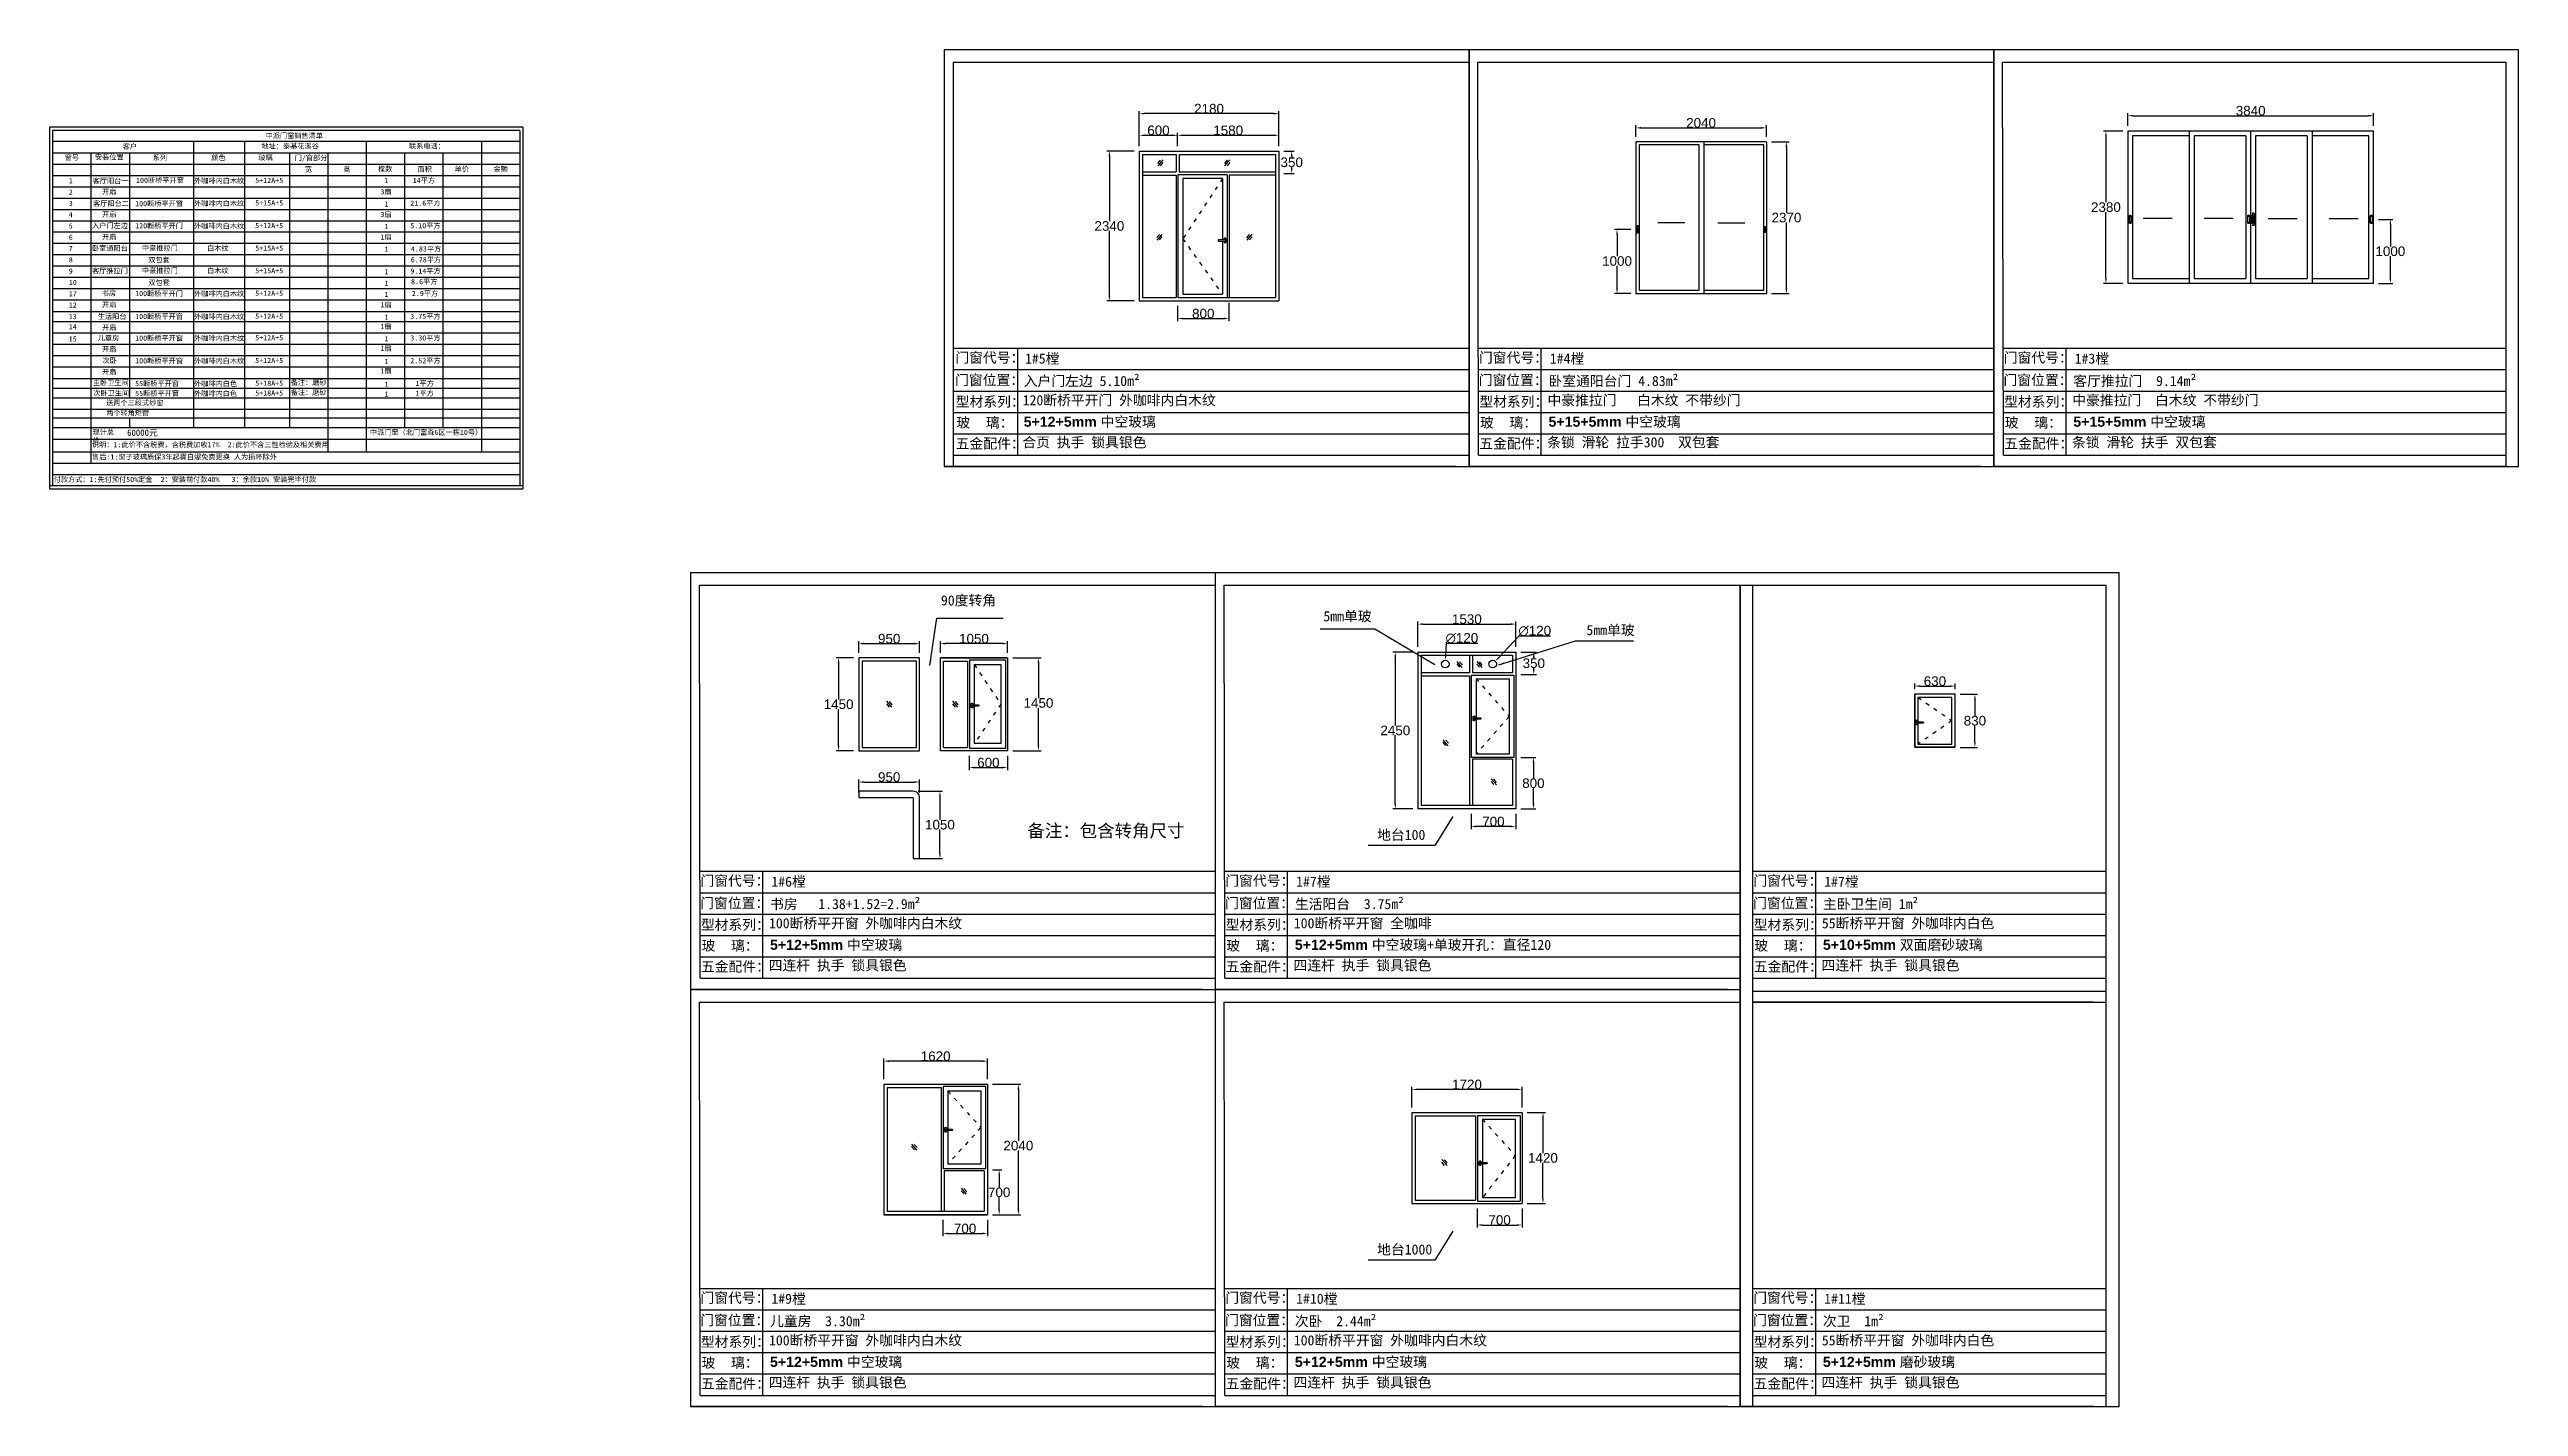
# Model space of a CAD drawing. Header units: inches. Extents: x -138455 to 599497, y -747149 to 13167.
# Drawn here: x 188930 to 227515, y -183062 to -161850 of the extents above; entities that cross this region are included whole.
import ezdxf

# ---------------------------------------------------------------- set-up
doc = ezdxf.new("R2010")
doc.units = ezdxf.units.IN
doc.header["$MEASUREMENT"] = 0
doc.header["$PDMODE"] = 35
doc.header["$PDSIZE"] = -3
doc.linetypes.add('ACAD_ISO03W100', pattern=[30, 12, -18])
doc.layers.add('0 @ 1', color=7, linetype='Continuous')
doc.styles.add('Annotative', font='arialbd.ttf')
doc.styles.get("Standard").update_dxf_attribs({"font": 'arial.ttf'})
doc.dimstyles.get("Standard").update_dxf_attribs({"dimtxt": 80, "dimasz": 70, "dimexe": 40, "dimexo": 80, "dimgap": 0, "dimtad": 1, "dimtih": 1, "dimtoh": 1, "dimdec": 0, "dimzin": 0, "dimdsep": 46, "dimtxsty": 'Standard', "dimcen": 0.09, "dimadec": 0, "dimazin": 0, "dimtfac": 1, "dimtdec": 0, "dimtofl": 0, "dimtmove": 0, "dimatfit": 3, "dimfxl": 0, "dimtolj": 1, "dimtzin": 0, "dimarcsym": 0})

msp = doc.modelspace()

# ---------------------------------------------------------------- texts
at = {"layer": '0 @ 1', "style": 'Annotative'}
for s, p in [('门窗代号：', (203086.5, -166746.9)), ('门窗代号：', (211268.7, -166746.9)), ('门窗代号：', (219469.4, -166746.9)), ('门窗位置：', (203083.1, -167096.7)), ('门窗位置：', (211265.2, -167096.7)), ('门窗位置：', (219466, -167096.7)), ('型材系列：', (203093, -167435)), ('型材系列：', (211275.2, -167435)), ('型材系列：', (219475.9, -167435)), ('玻    璃：', (203103.2, -167761.6)), ('玻    璃：', (211285.4, -167761.6)), ('玻    璃：', (219486.2, -167761.6)), ('五金配件：', (203093.3, -168088.5)), ('五金配件：', (211275.5, -168088.5)), ('五金配件：', (219476.3, -168088.5)), ('门窗代号：', (199104, -174921.7)), ('门窗代号：', (207304.8, -174921.7)), ('门窗代号：', (215556.5, -174921.7)), ('门窗位置：', (199100.6, -175271.5)), ('门窗位置：', (207301.4, -175271.5)), ('门窗位置：', (215553.1, -175271.5)), ('型材系列：', (199110.5, -175609.8)), ('型材系列：', (207311.3, -175609.8)), ('型材系列：', (215563, -175609.8)), ('玻    璃：', (199120.8, -175936.4)), ('玻    璃：', (207321.6, -175936.4)), ('玻    璃：', (215573.3, -175936.4)), ('五金配件：', (199110.9, -176263.3)), ('五金配件：', (207311.6, -176263.3)), ('五金配件：', (215563.3, -176263.3)), ('门窗代号：', (199104, -181440.3)), ('门窗代号：', (207304.8, -181440.3)), ('门窗代号：', (215555.9, -181440.3)), ('门窗位置：', (199100.6, -181790.1)), ('门窗位置：', (207301.4, -181790.1)), ('门窗位置：', (215552.5, -181790.1)), ('型材系列：', (199110.5, -182128.4)), ('型材系列：', (207311.3, -182128.4)), ('型材系列：', (215562.4, -182128.4)), ('玻    璃：', (199120.8, -182455)), ('玻    璃：', (207321.6, -182455)), ('玻    璃：', (215572.7, -182455)), ('五金配件：', (199110.9, -182781.9)), ('五金配件：', (207311.6, -182781.9)), ('五金配件：', (215562.7, -182781.9))]:
    msp.add_text(s, height=158.06, dxfattribs=at).set_placement(p)
for s, width, insert, char_height, attachment_point in [('{\\fSimSun|b1|i0|c134|p2;中派门窗销售清单}', 1381.442, (192308.9, -163159), 80, 1), ('{\\fSimSun|b1|i0|c134|p2;窗号}', 485.592, (189168.9, -163501.5), 80, 1), ('{\\fSimSun|b1|i0|c134|p2;安装位置}', 485.592, (189642.8, -163494.3), 80, 1), ('{\\fSimSun|b1|i0|c134|p2;客户}', 485.592, (190076.5, -163325.7), 80, 1), ('{\\fSimSun|b1|i0|c134|p2;系列}', 485.592, (190543.7, -163503.7), 80, 1), ('{\\fSimSun|b1|i0|c134|p2;颜色}', 485.592, (191459.6, -163501.7), 80, 1), ('{\\fSimSun|b1|i0|c134|p2;玻璃}', 485.592, (192197.1, -163501.7), 80, 1), ('{\\fSimSun|b1|i0|c134|p2;地址：泰基花溪谷}', 1564.514, (192244.7, -163321.5), 80, 1), ('{\\fSimSun|b1|i0|c134|p2;门/窗部分}', 603.897, (192763.4, -163505.6), 80, 1), ('{\\fSimSun|b1|i0|c134|p2;联系电话：}', 603.897, (194550.3, -163321.7), 80, 1), ('{\\fSimSun|b1|i0|c134|p2;1}', 485.592, (189233.3, -163863.8), 80, 1), ('{\\fSimSun|b1|i0|c134|p2;客厅阳台一}', 921.091, (189606.7, -163864.3), 80, 1), ('{\\fSimSun|b1|i0|c134|p2;100断桥平开窗}', 921.091, (190283.6, -163856.5), 80, 1), ('{\\fSimSun|b1|i0|c134|p2;外咖啡内白木纹}', 840.838, (191191.2, -163863.8), 80, 1), ('{\\fSimSun|b1|i0|c134|p2;5+12A+5}', 753.781, (192145.9, -163857.1), 80, 1), ('{\\fSimSun|b1|i0|c134|p2;宽}', 603.897, (192921.8, -163684.4), 80, 1), ('{\\fSimSun|b1|i0|c134|p2;高}', 603.897, (193521.8, -163684.4), 80, 1), ('{\\fSimSun|b1|i0|c134|p2;樘数}', 603.897, (194065.2, -163677.4), 80, 1), ('{\\fSimSun|b1|i0|c134|p2;1}', 753.781, (194162.6, -163860.3), 80, 1), ('{\\fSimSun|b1|i0|c134|p2;14平方}', 753.781, (194607.4, -163859), 80, 1), ('{\\fSimSun|b1|i0|c134|p2;面积}', 603.897, (194683.7, -163681.2), 80, 1), ('{\\fSimSun|b1|i0|c134|p2;单价}', 603.897, (195261.4, -163681.2), 80, 1), ('{\\fSimSun|b1|i0|c134|p2;金额}', 603.897, (195870.1, -163678.4), 80, 1), ('{\\fSimSun|b1|i0|c134|p2;3}', 485.592, (189233.3, -164216.7), 80, 1), ('{\\fSimSun|b1|i0|c134|p2;2}', 485.592, (189233.3, -164040.2), 80, 1), ('{\\fSimSun|b1|i0|c134|p2;客厅阳台二}', 921.091, (189612.6, -164218.7), 80, 1), ('{\\fSimSun|b1|i0|c134|p2;开扇}', 753.781, (189752.7, -164035.6), 80, 1), ('{\\fSimSun|b1|i0|c134|p2;100断桥平开窗}', 921.091, (190269.6, -164221.4), 80, 1), ('{\\fSimSun|b1|i0|c134|p2;外咖啡内白木纹}', 840.838, (191191.2, -164216.7), 80, 1), ('{\\fSimSun|b1|i0|c134|p2;5+15A+5}', 753.781, (192145.9, -164210), 80, 1), ('{\\fSimSun|b1|i0|c134|p2;3扇}', 753.781, (194103.6, -164036.7), 80, 1), ('{\\fSimSun|b1|i0|c134|p2;1}', 753.781, (194165.8, -164226.9), 80, 1), ('{\\fSimSun|b1|i0|c134|p2;21.6平方}', 753.781, (194569.1, -164213.2), 80, 1), ('{\\fSimSun|b1|i0|c134|p2;4}', 485.592, (189233.3, -164393.2), 80, 1), ('{\\fSimSun|b1|i0|c134|p2;5}', 485.592, (189233.3, -164569.6), 80, 1), ('{\\fSimSun|b1|i0|c134|p2;6}', 485.592, (189233.3, -164746.1), 80, 1), ('{\\fSimSun|b1|i0|c134|p2;入户门左边}', 921.091, (189596.2, -164564.6), 80, 1), ('{\\fSimSun|b1|i0|c134|p2;开扇}', 753.781, (189752.7, -164388.5), 80, 1), ('{\\fSimSun|b1|i0|c134|p2;开扇}', 753.781, (189752.7, -164741.5), 80, 1), ('{\\fSimSun|b1|i0|c134|p2;120断桥平开门}', 753.781, (190270, -164567.7), 80, 1), ('{\\fSimSun|b1|i0|c134|p2;外咖啡内白木纹}', 840.838, (191191.2, -164569.6), 80, 1), ('{\\fSimSun|b1|i0|c134|p2;5+12A+5}', 753.781, (192145.9, -164563), 80, 1), ('{\\fSimSun|b1|i0|c134|p2;3扇}', 753.781, (194103.6, -164389.7), 80, 1), ('{\\fSimSun|b1|i0|c134|p2;1扇}', 753.781, (194103.6, -164742.6), 80, 1), ('{\\fSimSun|b1|i0|c134|p2;1}', 753.781, (194165.8, -164579.8), 80, 1), ('{\\fSimSun|b1|i0|c134|p2;5.10平方}', 753.781, (194569.1, -164566.2), 80, 1), ('{\\fSimSun|b1|i0|c134|p2;8}', 485.592, (189233.3, -165099), 80, 1), ('{\\fSimSun|b1|i0|c134|p2;7}', 485.592, (189233.3, -164922.6), 80, 1), ('{\\fSimSun|b1|i0|c134|p2;卧室通阳台}', 921.091, (189596.2, -164917.5), 80, 1), ('{\\fSimSun|b1|i0|c134|p2;中豪推拉门}', 753.781, (190376.2, -164914), 80, 1), ('{\\fSimSun|b1|i0|c134|p2;双包套}', 753.781, (190475.8, -165101.3), 80, 1), ('{\\fSimSun|b1|i0|c134|p2;白木纹}', 840.838, (191393.6, -164916), 80, 1), ('{\\fSimSun|b1|i0|c134|p2;5+15A+5}', 753.781, (192145.9, -164915.9), 80, 1), ('{\\fSimSun|b1|i0|c134|p2;1}', 753.781, (194165.8, -164932.7), 80, 1), ('{\\fSimSun|b1|i0|c134|p2;4.83平方}', 753.781, (194578.9, -164929.1), 80, 1), ('{\\fSimSun|b1|i0|c134|p2;6.78平方}', 753.781, (194577.9, -165098.8), 80, 1), ('{\\fSimSun|b1|i0|c134|p2;9}', 485.592, (189233.3, -165275.5), 80, 1), ('{\\fSimSun|b1|i0|c134|p2;10}', 485.592, (189233.3, -165452), 80, 1), ('{\\fSimSun|b1|i0|c134|p2;客厅推拉门}', 921.091, (189596.2, -165270.5), 80, 1), ('{\\fSimSun|b1|i0|c134|p2;中豪推拉门}', 753.781, (190376.2, -165267), 80, 1), ('{\\fSimSun|b1|i0|c134|p2;双包套}', 753.781, (190475.8, -165454.2), 80, 1), ('{\\fSimSun|b1|i0|c134|p2;白木纹}', 840.838, (191393.6, -165268.9), 80, 1), ('{\\fSimSun|b1|i0|c134|p2;5+15A+5}', 753.781, (192145.9, -165268.8), 80, 1), ('{\\fSimSun|b1|i0|c134|p2;1}', 753.781, (194165.8, -165285.7), 80, 1), ('{\\fSimSun|b1|i0|c134|p2;1}', 753.781, (194165.8, -165462.2), 80, 1), ('{\\fSimSun|b1|i0|c134|p2;9.14平方}', 753.781, (194571.3, -165273.8), 80, 1), ('{\\fSimSun|b1|i0|c134|p2;8.6平方}', 753.781, (194581.8, -165441.3), 80, 1), ('{\\fSimSun|b1|i0|c134|p2;17}', 485.592, (189233.3, -165628.5), 80, 1), ('{\\fSimSun|b1|i0|c134|p2;12}', 485.592, (189233.3, -165804.9), 80, 1), ('{\\fSimSun|b1|i0|c134|p2;书房}', 921.091, (189748.1, -165619.8), 80, 1), ('{\\fSimSun|b1|i0|c134|p2;开扇}', 753.781, (189752.7, -165800.3), 80, 1), ('{\\fSimSun|b1|i0|c134|p2;100断桥平开门}', 753.781, (190270, -165626.5), 80, 1), ('{\\fSimSun|b1|i0|c134|p2;外咖啡内白木纹}', 840.838, (191191.2, -165628.5), 80, 1), ('{\\fSimSun|b1|i0|c134|p2;5+12A+5}', 753.781, (192145.9, -165621.8), 80, 1), ('{\\fSimSun|b1|i0|c134|p2;1扇}', 753.781, (194103.6, -165801.5), 80, 1), ('{\\fSimSun|b1|i0|c134|p2;1}', 753.781, (194165.8, -165638.6), 80, 1), ('{\\fSimSun|b1|i0|c134|p2;2.9平方}', 753.781, (194594.4, -165625), 80, 1), ('{\\fSimSun|b1|i0|c134|p2;13}', 485.592, (189233.3, -165986.7), 80, 1), ('{\\fSimSun|b1|i0|c134|p2;14}', 485.592, (189233.3, -166145.8), 80, 1), ('{\\fSimSun|b1|i0|c134|p2;生活阳台}', 921.091, (189686.5, -165984.9), 80, 1), ('{\\fSimSun|b1|i0|c134|p2;开扇}', 753.781, (189752.7, -166158.5), 80, 1), ('{\\fSimSun|b1|i0|c134|p2;100断桥平开窗}', 753.781, (190270, -165984.8), 80, 1), ('{\\fSimSun|b1|i0|c134|p2;外咖啡内白木纹}', 840.838, (191191.2, -165986.7), 80, 1), ('{\\fSimSun|b1|i0|c134|p2;5+12A+5}', 753.781, (192145.9, -165980), 80, 1), ('{\\fSimSun|b1|i0|c134|p2;1扇}', 753.781, (194103.6, -166142.4), 80, 1), ('{\\fSimSun|b1|i0|c134|p2;1}', 753.781, (194165.8, -165996.9), 80, 1), ('{\\fSimSun|b1|i0|c134|p2;3.75平方}', 753.781, (194569.1, -165983.2), 80, 1), ('{\\fSimSun|b1|i0|c134|p2;15}', 485.592, (189232.6, -166335.4), 80, 1), ('{\\fSimSun|b1|i0|c134|p2;儿童房}', 921.091, (189686.5, -166321.7), 80, 1), ('{\\fSimSun|b1|i0|c134|p2;开扇}', 753.781, (189752.7, -166495.3), 80, 1), ('{\\fSimSun|b1|i0|c134|p2;次卧}', 921.091, (189760.5, -166673.1), 80, 1), ('{\\fSimSun|b1|i0|c134|p2;100断桥平开窗}', 753.781, (190270, -166321.6), 80, 1), ('{\\fSimSun|b1|i0|c134|p2;100断桥平开窗}', 753.781, (190270, -166676.9), 80, 1), ('{\\fSimSun|b1|i0|c134|p2;外咖啡内白木纹}', 840.838, (191191.2, -166323.5), 80, 1), ('{\\fSimSun|b1|i0|c134|p2;外咖啡内白木纹}', 840.838, (191191.2, -166678.8), 80, 1), ('{\\fSimSun|b1|i0|c134|p2;5+12A+5}', 753.781, (192145.9, -166316.8), 80, 1), ('{\\fSimSun|b1|i0|c134|p2;5+12A+5}', 753.781, (192145.9, -166672.1), 80, 1), ('{\\fSimSun|b1|i0|c134|p2;1扇}', 753.781, (194103.6, -166479.2), 80, 1), ('{\\fSimSun|b1|i0|c134|p2;1}', 753.781, (194165.8, -166333.7), 80, 1), ('{\\fSimSun|b1|i0|c134|p2;3.30平方}', 753.781, (194569.1, -166320), 80, 1), ('{\\fSimSun|b1|i0|c134|p2;2.52平方}', 753.781, (194569.1, -166675.3), 80, 1), ('{\\fSimSun|b1|i0|c134|p2;1#5樘}', 4396.385, (204175.8, -166603.8), 158.063, 1), ('{\\fSimSun|b1|i0|c134|p2;1#4樘}', 4396.385, (212376.5, -166603.8), 158.063, 1), ('{\\fSimSun|b1|i0|c134|p2;1#3樘}', 4396.385, (220577.3, -166603.8), 158.063, 1), ('{\\fSimSun|b1|i0|c134|p2;主卧卫生间}', 921.091, (189610.2, -167018.5), 80, 1), ('{\\fSimSun|b1|i0|c134|p2;开扇}', 753.781, (189752.7, -166850.7), 80, 1), ('{\\fSimSun|b1|i0|c134|p2;55断桥平开窗}', 753.781, (190270, -167032.2), 80, 1), ('{\\fSimSun|b1|i0|c134|p2;外咖啡内白色}', 840.838, (191191.2, -167034.1), 80, 1), ('{\\fSimSun|b1|i0|c134|p2;5+18A+5}', 753.781, (192145.9, -167027.4), 80, 1), ('{\\fSimSun|b1|i0|c134|p2;备注：磨砂}', 753.781, (192701, -167018), 80, 1), ('{\\fSimSun|b1|i0|c134|p2;1扇}', 753.781, (194103.6, -166834.5), 80, 1), ('{\\fSimSun|b1|i0|c134|p2;1}', 753.781, (194165.8, -166689), 80, 1), ('{\\fSimSun|b1|i0|c134|p2;1}', 753.781, (194165.8, -167044.3), 80, 1), ('{\\fSimSun|b1|i0|c134|p2;1平方}', 753.781, (194651.8, -167030.6), 80, 1), ('{\\fSimSun|b1|i0|c134|p2;入户门左边 5.10m²}', 4396.385, (204155.2, -166953.6), 158.063, 1), ('{\\fSimSun|b1|i0|c134|p2;卧室通阳台门 4.83m²}', 4396.385, (212356, -166953.6), 158.063, 1), ('{\\fSimSun|b1|i0|c134|p2;客厅推拉门  9.14m²}', 4396.385, (220556.7, -166953.6), 158.063, 1), ('{\\fSimSun|b1|i0|c134|p2;次卧卫生间}', 921.091, (189615.8, -167181.3), 80, 1), ('{\\fSimSun|b1|i0|c134|p2;送两个三段式纱窗}', 921.091, (189817.6, -167332.6), 80, 1), ('{\\fSimSun|b1|i0|c134|p2;55断桥平开窗}', 753.781, (190270, -167185.1), 80, 1), ('{\\fSimSun|b1|i0|c134|p2;外咖啡内白色}', 840.838, (191191.2, -167187), 80, 1), ('{\\fSimSun|b1|i0|c134|p2;5+18A+5}', 753.781, (192145.9, -167180.4), 80, 1), ('{\\fSimSun|b1|i0|c134|p2;备注：磨砂}', 753.781, (192701, -167170.9), 80, 1), ('{\\fSimSun|b1|i0|c134|p2;1}', 753.781, (194165.8, -167197.2), 80, 1), ('{\\fSimSun|b1|i0|c134|p2;1平方}', 753.781, (194651.8, -167183.6), 80, 1), ('{\\fSimSun|b1|i0|c134|p2;120断桥平开门 外咖啡内白木纹}', 4396.385, (204139, -167253.7), 158.063, 1), ('{\\fSimSun|b1|i0|c134|p2;中豪推拉门   白木纹 不带纱门}', 4396.385, (212339.8, -167253.7), 158.063, 1), ('{\\fSimSun|b1|i0|c134|p2;中豪推拉门  白木纹 不带纱门}', 4396.385, (220540.5, -167253.7), 158.063, 1), ('{\\fSimSun|b1|i0|c134|p2;现计总价：}', 485.592, (189605.3, -167790.9), 80, 1), ('{\\fSimSun|b1|i0|c134|p2;两个转角矩管}', 921.091, (189817.2, -167491.2), 80, 1), ('{\\fSimSun|b1|i0|c134|p2;60000元 }', 2644.65, (190146.1, -167791.2), 100, 1), ('{\\fSimSun|b1|i0|c134|p2;中派门窗（北门富森6区一栋10号）}', 1756.126, (193938.9, -167795.3), 80, 1), ('5+12+5mm {\\fSimSun|b1|i0|c134|p2;中空玻璃 }', 5972.399, (204155.2, -167590.6), 158.063, 1), ('5+15+5mm {\\fSimSun|b1|i0|c134|p2;中空玻璃}', 5972.399, (212355.9, -167590.6), 158.063, 1), ('5+15+5mm {\\fSimSun|b1|i0|c134|p2;中空玻璃}', 5972.399, (220556.7, -167590.6), 158.063, 1), ('{\\fSimSun|b1|i0|c134|p2;售后:1:窗子玻璃质保3年起雾自爆免费更换 人为损坏除外  }', 6510.182, (189596.5, -168179.2), 80, 1), ('{\\fSimSun|b1|i0|c134|p2;说明：1:此价不含税费，含税费加收17%  2:此价不含三性检验及相关费用}', 3920.385, (189596.5, -167988.3), 80, 1), ('{\\fSimSun|b1|i0|c134|p2;合页 执手 锁具银色}', 4396.385, (204134, -167912.2), 158.063, 1), ('{\\fSimSun|b1|i0|c134|p2;条锁 滑轮 拉手300  双包套}', 4396.385, (212334.8, -167912.2), 158.063, 1), ('{\\fSimSun|b1|i0|c134|p2;条锁 滑轮 扶手 双包套}', 4396.385, (220535.5, -167912.2), 158.063, 1), ('{\\fSimSun|b1|i0|c134|p2;付款方式：1:先付预付50%定金  2：安装前付款40%   3：余款10% 安装完毕付款}', 6510.182, (188996.5, -168531.2), 80, 1), ('{\\fSimSun|b1|i0|c134|p2;90度转角}', 4396.385, (202861.5, -170383), 158.063, 1), ('{\\fSimSun|b1|i0|c134|p2;5mm单玻}', 4396.385, (208838.3, -170630.1), 158.063, 1), ('{\\fSimSun|b1|i0|c134|p2;5mm单玻}', 4396.385, (213702.3, -170847.1), 158.063, 3), ('{\\fSimSun|b1|i0|c134|p2;备注：包含转角尺寸}', 4396.385, (204212.5, -173962), 200, 1), ('{\\fSimSun|b1|i0|c134|p2;地台100}', 4396.385, (209678.1, -174047.1), 158.063, 1), ('{\\fSimSun|b1|i0|c134|p2;1#6樘}', 4396.385, (200211.9, -174778.6), 158.063, 1), ('{\\fSimSun|b1|i0|c134|p2;1#7樘}', 4396.385, (208412.6, -174778.6), 158.063, 1), ('{\\fSimSun|b1|i0|c134|p2;1#7樘}', 4396.385, (216664.4, -174778.6), 158.063, 1), ('{\\fSimSun|b1|i0|c134|p2;书房   1.38+1.52=2.9m²}', 4396.385, (200191.3, -175128.4), 158.063, 1), ('{\\fSimSun|b1|i0|c134|p2;生活阳台  3.75m²}', 4396.385, (208392.1, -175128.4), 158.063, 1), ('{\\fSimSun|b1|i0|c134|p2;主卧卫生间 1m²}', 4396.385, (216643.8, -175128.4), 158.063, 1), ('{\\fSimSun|b1|i0|c134|p2;100断桥平开窗 外咖啡内白木纹}', 4396.385, (200175.1, -175428.5), 158.063, 1), ('{\\fSimSun|b1|i0|c134|p2;100断桥平开窗 全咖啡}', 4396.385, (208375.9, -175428.5), 158.063, 1), ('{\\fSimSun|b1|i0|c134|p2;55断桥平开窗 外咖啡内白色}', 4396.385, (216627.6, -175428.5), 158.063, 1), ('5+12+5mm {\\fSimSun|b1|i0|c134|p2;中空玻璃 }', 5972.399, (200191.3, -175765.4), 158.063, 1), ('5+12+5mm {\\fSimSun|b1|i0|c134|p2;中空玻璃+单玻开孔：直径120}', 5972.399, (208392, -175765.4), 158.063, 1), ('5+10+5mm {\\fSimSun|b1|i0|c134|p2;双面磨砂玻璃}', 5972.399, (216643.8, -175765.4), 158.063, 1), ('{\\fSimSun|b1|i0|c134|p2;四连杆 执手 锁具银色}', 4396.385, (200170.1, -176087), 158.063, 1), ('{\\fSimSun|b1|i0|c134|p2;四连杆 执手 锁具银色}', 4396.385, (208370.9, -176087), 158.063, 1), ('{\\fSimSun|b1|i0|c134|p2;四连杆 执手 锁具银色}', 4396.385, (216622.6, -176087), 158.063, 1), ('{\\fSimSun|b1|i0|c134|p2;地台1000}', 4396.385, (209678.1, -180527), 158.063, 1), ('{\\fSimSun|b1|i0|c134|p2;1#9樘}', 4396.385, (200211.9, -181297.2), 158.063, 1), ('{\\fSimSun|b1|i0|c134|p2;1#10樘}', 4396.385, (208412.6, -181297.2), 158.063, 1), ('{\\fSimSun|b1|i0|c134|p2;1#11樘}', 4396.385, (216663.7, -181297.2), 158.063, 1), ('{\\fSimSun|b1|i0|c134|p2;儿童房  3.30m²}', 4396.385, (200191.3, -181647), 158.063, 1), ('{\\fSimSun|b1|i0|c134|p2;次卧  2.44m²}', 4396.385, (208392.1, -181647), 158.063, 1), ('{\\fSimSun|b1|i0|c134|p2;次卫  1m²}', 4396.385, (216643.2, -181647), 158.063, 1), ('{\\fSimSun|b1|i0|c134|p2;100断桥平开窗 外咖啡内白木纹}', 4396.385, (200175.1, -181947.1), 158.063, 1), ('{\\fSimSun|b1|i0|c134|p2;100断桥平开窗 外咖啡内白木纹}', 4396.385, (208375.9, -181947.1), 158.063, 1), ('{\\fSimSun|b1|i0|c134|p2;55断桥平开窗 外咖啡内白色}', 4396.385, (216627, -181947.1), 158.063, 1), ('5+12+5mm {\\fSimSun|b1|i0|c134|p2;中空玻璃 }', 5972.399, (200191.3, -182284), 158.063, 1), ('5+12+5mm {\\fSimSun|b1|i0|c134|p2;中空玻璃 }', 5972.399, (208392, -182284), 158.063, 1), ('5+12+5mm {\\fSimSun|b1|i0|c134|p2;磨砂玻璃}', 5972.399, (216643.1, -182284), 158.063, 1), ('{\\fSimSun|b1|i0|c134|p2;四连杆 执手 锁具银色}', 4396.385, (200170.1, -182605.5), 158.063, 1), ('{\\fSimSun|b1|i0|c134|p2;四连杆 执手 锁具银色}', 4396.385, (208370.9, -182605.5), 158.063, 1), ('{\\fSimSun|b1|i0|c134|p2;四连杆 执手 锁具银色}', 4396.385, (216622, -182605.5), 158.063, 1)]:
    msp.add_mtext_dynamic_manual_height_columns(s, width=width, gutter_width=903.5, heights=[0], dxfattribs=dict(at, insert=insert, char_height=char_height, attachment_point=attachment_point))

# ---------------------------------------------------------------- blocks, each defined once
blk = doc.blocks.new('123hhh')
for centre, radius, start, end in [((280724, -83285), 15, 176.7622, 183.2378), ((280706, -83231), 10, 16.4502, 30.1514), ((280706, -83339), 10, 329.8486, 343.5498)]:
    blk.add_arc(centre, radius, start, end)
for points, knots in [([(280692, -83211), (280689, -83211), (280685, -83210), (280685, -83215), (280690, -83217), (280696, -83217), (280704, -83219), (280711, -83226), (280713, -83239), (280712, -83254), (280711, -83268), (280709, -83277), (280709, -83282), (280709, -83284)], [0, 0, 0, 0, 6.082763, 8.582763, 11.318747, 19.461781, 26.725965, 36.438119, 46.233865, 64.642794, 80.276332, 88.205882, 94.390611, 94.390611, 94.390611, 94.390611]), ([(280692, -83359), (280689, -83359), (280685, -83360), (280685, -83355), (280690, -83353), (280696, -83353), (280704, -83351), (280711, -83344), (280713, -83331), (280712, -83316), (280711, -83302), (280709, -83293), (280709, -83288), (280709, -83286)], [0, 0, 0, 0, 6.082763, 8.582763, 11.318747, 19.461781, 26.725965, 36.438119, 46.233865, 64.642794, 80.276332, 88.205882, 94.390611, 94.390611, 94.390611, 94.390611]), ([(280715, -83226), (280712, -83222), (280707, -83214), (280697, -83212), (280692, -83211)], [0.93741, 0.93741, 0.93741, 0.93741, 13.606526, 29.417915, 29.417915, 29.417915, 29.417915]), ([(280715, -83344), (280712, -83348), (280707, -83356), (280697, -83358), (280692, -83359)], [0.93741, 0.93741, 0.93741, 0.93741, 13.606526, 29.417915, 29.417915, 29.417915, 29.417915]), ([(280716, -83229), (280716, -83230), (280717, -83234), (280717, -83249), (280717, -83266), (280717, -83280), (280717, -83285)], [1.197256, 1.197256, 1.197256, 1.197256, 5.358743, 14.155697, 44.084834, 57.684594, 57.684594, 57.684594, 57.684594]), ([(280716, -83341), (280716, -83340), (280717, -83336), (280717, -83321), (280717, -83304), (280717, -83290), (280717, -83285)], [1.197256, 1.197256, 1.197256, 1.197256, 5.358743, 14.155697, 44.084834, 57.684594, 57.684594, 57.684594, 57.684594])]:
    blk.add_open_spline(points, degree=3, knots=knots)
blk = doc.blocks.new('*D390')
at = {"color": 0, "lineweight": -2, "transparency": 16777216}
for p, q in [((213720, -163215), (213720, -163037)), ((213800, -163077), (215680, -163077)), ((215760, -163215), (215760, -163037))]:
    blk.add_line(p, q, dxfattribs=at)
at = {"color": 0, "transparency": 16777216}
for points in [[(213800, -163064), (213800, -163090), (213720, -163077)], [(215680, -163064), (215680, -163090), (215760, -163077)]]:
    blk.add_solid(points, dxfattribs=at)
at = {"layer": 'Defpoints', "color": 0, "transparency": 16777216}
for p in [(215760, -163077), (213720, -163295), (215760, -163295)]:
    blk.add_point(p, dxfattribs=at)
at = {"color": 0, "transparency": 16777216, "insert": (214740, -163000), "char_height": 150, "attachment_point": 5}
blk.add_mtext('\\A1;2040', dxfattribs=at)
blk = doc.blocks.new('*D403')
at = {"color": 0, "lineweight": -2, "transparency": 16777216}
for p, q in [((215840, -163295), (216114, -163295)), ((216074, -163375), (216074, -164403)), ((216074, -165585), (216074, -164556)), ((215840, -165665), (216114, -165665))]:
    blk.add_line(p, q, dxfattribs=at)
at = {"color": 0, "transparency": 16777216}
for points in [[(216060, -163375), (216087, -163375), (216074, -163295)], [(216060, -165585), (216087, -165585), (216074, -165665)]]:
    blk.add_solid(points, dxfattribs=at)
at = {"layer": 'Defpoints', "color": 0, "transparency": 16777216}
for p in [(215760, -163295), (215760, -165665), (216074, -165665)]:
    blk.add_point(p, dxfattribs=at)
at = {"color": 0, "transparency": 16777216, "insert": (216074, -164480), "char_height": 150, "attachment_point": 5}
blk.add_mtext('\\A1;2370', dxfattribs=at)
blk = doc.blocks.new('*D391')
at = {"color": 0, "lineweight": -2, "transparency": 16777216}
for p, q in [((221408, -163047), (221408, -162847)), ((221488, -162887), (225168, -162887)), ((225248, -163047), (225248, -162847))]:
    blk.add_line(p, q, dxfattribs=at)
at = {"color": 0, "transparency": 16777216}
for points in [[(221488, -162873), (221488, -162900), (221408, -162887)], [(225168, -162873), (225168, -162900), (225248, -162887)]]:
    blk.add_solid(points, dxfattribs=at)
at = {"layer": 'Defpoints', "color": 0, "transparency": 16777216}
for p in [(221408, -163127), (225248, -162887), (225248, -163127)]:
    blk.add_point(p, dxfattribs=at)
at = {"color": 0, "transparency": 16777216, "insert": (223328, -162810), "char_height": 150, "attachment_point": 5}
blk.add_mtext('\\A1;3840', dxfattribs=at)
blk = doc.blocks.new('*D404')
at = {"color": 0, "lineweight": -2, "transparency": 16777216}
for p, q in [((221328, -163127), (221026, -163127)), ((221066, -163207), (221066, -164240)), ((221066, -165427), (221066, -164393)), ((221328, -165507), (221026, -165507))]:
    blk.add_line(p, q, dxfattribs=at)
at = {"color": 0, "transparency": 16777216}
for points in [[(221053, -163207), (221080, -163207), (221066, -163127)], [(221053, -165427), (221080, -165427), (221066, -165507)]]:
    blk.add_solid(points, dxfattribs=at)
at = {"layer": 'Defpoints', "color": 0, "transparency": 16777216}
for p in [(221408, -163127), (221066, -165507), (221408, -165507)]:
    blk.add_point(p, dxfattribs=at)
at = {"color": 0, "transparency": 16777216, "insert": (221066, -164317), "char_height": 150, "attachment_point": 5}
blk.add_mtext('\\A1;2380', dxfattribs=at)
blk = doc.blocks.new('*D405')
at = {"color": 0, "lineweight": -2, "transparency": 16777216}
for p, q in [((213640, -164665), (213387, -164665)), ((213427, -164745), (213427, -165082)), ((213427, -165585), (213427, -165235)), ((213640, -165665), (213387, -165665))]:
    blk.add_line(p, q, dxfattribs=at)
at = {"color": 0, "transparency": 16777216}
for points in [[(213413, -164745), (213440, -164745), (213427, -164665)], [(213413, -165585), (213440, -165585), (213427, -165665)]]:
    blk.add_solid(points, dxfattribs=at)
at = {"layer": 'Defpoints', "color": 0, "transparency": 16777216}
for p in [(213720, -164665), (213427, -165665), (213720, -165665)]:
    blk.add_point(p, dxfattribs=at)
at = {"color": 0, "transparency": 16777216, "insert": (213427, -165159), "char_height": 150, "attachment_point": 5}
blk.add_mtext('\\A1;1000', dxfattribs=at)
blk = doc.blocks.new('*D406')
at = {"color": 0, "lineweight": -2, "transparency": 16777216}
for p, q in [((225328, -164507), (225551, -164507)), ((225511, -164587), (225511, -164930)), ((225511, -165427), (225511, -165083)), ((225328, -165507), (225551, -165507))]:
    blk.add_line(p, q, dxfattribs=at)
at = {"color": 0, "transparency": 16777216}
for points in [[(225498, -164587), (225525, -164587), (225511, -164507)], [(225498, -165427), (225525, -165427), (225511, -165507)]]:
    blk.add_solid(points, dxfattribs=at)
at = {"layer": 'Defpoints', "color": 0, "transparency": 16777216}
for p in [(225248, -164507), (225248, -165507), (225511, -165507)]:
    blk.add_point(p, dxfattribs=at)
at = {"color": 0, "transparency": 16777216, "insert": (225511, -165007), "char_height": 150, "attachment_point": 5}
blk.add_mtext('\\A1;1000', dxfattribs=at)
blk = doc.blocks.new('dzcs')
blk.add_lwpolyline([(142096, -3328), (142196, -3328, 0.414214), (142206, -3318), (142206, -3318, 0.414214), (142196, -3308), (142096, -3308, 0.414214), (142086, -3318), (142086, -3318, 0.414214)], format="xyb", close=True)
blk.add_lwpolyline([(142182, -3328), (142182, -3342, 0.414214), (142196, -3355), (142196, -3355, 0.414214), (142209, -3342), (142209, -3294, 0.414214), (142196, -3280), (142196, -3280, 0.414214), (142182, -3294), (142182, -3308)], format="xyb")
blk = doc.blocks.new('*D392')
at = {"color": 0, "lineweight": -2, "transparency": 16777216}
for p, q in [((211145, -173800), (211145, -174035)), ((211765, -173995), (211225, -173995)), ((211845, -173800), (211845, -174035))]:
    blk.add_line(p, q, dxfattribs=at)
at = {"color": 0, "transparency": 16777216}
for points in [[(211225, -173982), (211225, -174009), (211145, -173995)], [(211765, -173982), (211765, -174009), (211845, -173995)]]:
    blk.add_solid(points, dxfattribs=at)
at = {"layer": 'Defpoints', "color": 0, "transparency": 16777216}
for p in [(211145, -173720), (211145, -173995), (211845, -173720)]:
    blk.add_point(p, dxfattribs=at)
at = {"color": 0, "transparency": 16777216, "insert": (211495, -173919), "char_height": 150, "attachment_point": 5}
blk.add_mtext('\\A1;700', dxfattribs=at)
blk = doc.blocks.new('123as')
at = {"color": 0}
for p, q in [((90189, 51387), (90252, 51462)), ((90194, 51330), (90312, 51470)), ((90251, 51335), (90314, 51410))]:
    blk.add_line(p, q, dxfattribs=at)
blk = doc.blocks.new('*D407')
at = {"color": 0, "lineweight": -2, "transparency": 16777216}
for p, q in [((210315, -171190), (210315, -170793)), ((210395, -170833), (211765, -170833)), ((211845, -171190), (211845, -170793))]:
    blk.add_line(p, q, dxfattribs=at)
at = {"color": 0, "transparency": 16777216}
for points in [[(210395, -170819), (210395, -170846), (210315, -170833)], [(211765, -170819), (211765, -170846), (211845, -170833)]]:
    blk.add_solid(points, dxfattribs=at)
at = {"layer": 'Defpoints', "color": 0, "transparency": 16777216}
for p in [(211845, -170833), (210315, -171270), (211845, -171270)]:
    blk.add_point(p, dxfattribs=at)
at = {"color": 0, "transparency": 16777216, "insert": (211080, -170756), "char_height": 150, "attachment_point": 5}
blk.add_mtext('\\A1;1530', dxfattribs=at)
blk = doc.blocks.new('*D393')
at = {"color": 0, "lineweight": -2, "transparency": 16777216}
for p, q in [((211925, -172920), (212160, -172920)), ((212120, -173000), (212120, -173243)), ((212120, -173640), (212120, -173396)), ((211925, -173720), (212160, -173720))]:
    blk.add_line(p, q, dxfattribs=at)
at = {"color": 0, "transparency": 16777216}
for points in [[(212107, -173000), (212134, -173000), (212120, -172920)], [(212107, -173640), (212134, -173640), (212120, -173720)]]:
    blk.add_solid(points, dxfattribs=at)
at = {"layer": 'Defpoints', "color": 0, "transparency": 16777216}
for p in [(211845, -172920), (211845, -173720), (212120, -173720)]:
    blk.add_point(p, dxfattribs=at)
at = {"color": 0, "transparency": 16777216, "insert": (212120, -173320), "char_height": 150, "attachment_point": 5}
blk.add_mtext('\\A1;800', dxfattribs=at)
blk = doc.blocks.new('*D408')
at = {"color": 0, "lineweight": -2, "transparency": 16777216}
for p, q in [((211925, -171270), (212166, -171270)), ((211925, -171620), (212166, -171620)), ((212126, -171350), (212126, -171368)), ((212126, -171540), (212126, -171521))]:
    blk.add_line(p, q, dxfattribs=at)
at = {"color": 0, "transparency": 16777216}
for points in [[(212112, -171350), (212139, -171350), (212126, -171270)], [(212112, -171540), (212139, -171540), (212126, -171620)]]:
    blk.add_solid(points, dxfattribs=at)
at = {"layer": 'Defpoints', "color": 0, "transparency": 16777216}
for p in [(211845, -171270), (211845, -171620), (212126, -171620)]:
    blk.add_point(p, dxfattribs=at)
at = {"color": 0, "transparency": 16777216, "insert": (212126, -171445), "char_height": 150, "attachment_point": 5}
blk.add_mtext('\\A1;350', dxfattribs=at)
blk = doc.blocks.new('*D409')
at = {"color": 0, "lineweight": -2, "transparency": 16777216}
for p, q in [((210235, -171270), (209922, -171270)), ((209962, -171350), (209962, -172418)), ((209962, -173640), (209962, -172571)), ((210235, -173720), (209922, -173720))]:
    blk.add_line(p, q, dxfattribs=at)
at = {"color": 0, "transparency": 16777216}
for points in [[(209949, -171350), (209975, -171350), (209962, -171270)], [(209949, -173640), (209975, -173640), (209962, -173720)]]:
    blk.add_solid(points, dxfattribs=at)
at = {"layer": 'Defpoints', "color": 0, "transparency": 16777216}
for p in [(210315, -171270), (209962, -173720), (210315, -173720)]:
    blk.add_point(p, dxfattribs=at)
at = {"color": 0, "transparency": 16777216, "insert": (209962, -172495), "char_height": 150, "attachment_point": 5}
blk.add_mtext('\\A1;2450', dxfattribs=at)
blk = doc.blocks.new('*D376')
at = {"color": 0, "lineweight": -2, "transparency": 16777216}
for p, q in [((206561, -165861), (206561, -166096)), ((207361, -165811), (207361, -166096)), ((206641, -166056), (207281, -166056))]:
    blk.add_line(p, q, dxfattribs=at)
at = {"color": 0, "transparency": 16777216}
for points in [[(206641, -166043), (206641, -166070), (206561, -166056)], [(207281, -166043), (207281, -166070), (207361, -166056)]]:
    blk.add_solid(points, dxfattribs=at)
at = {"layer": 'Defpoints', "color": 0, "transparency": 16777216}
for p in [(206561, -165781), (207361, -165731), (207361, -166056)]:
    blk.add_point(p, dxfattribs=at)
at = {"color": 0, "transparency": 16777216, "insert": (206961, -165980), "char_height": 150, "attachment_point": 5}
blk.add_mtext('\\A1;800', dxfattribs=at)
blk = doc.blocks.new('*D377')
at = {"color": 0, "lineweight": -2, "transparency": 16777216}
for p, q in [((206561, -163361), (206561, -163154)), ((208061, -163194), (206641, -163194)), ((208141, -163361), (208141, -163154))]:
    blk.add_line(p, q, dxfattribs=at)
at = {"color": 0, "transparency": 16777216}
for points in [[(206641, -163180), (206641, -163207), (206561, -163194)], [(208061, -163180), (208061, -163207), (208141, -163194)]]:
    blk.add_solid(points, dxfattribs=at)
at = {"layer": 'Defpoints', "color": 0, "transparency": 16777216}
for p in [(206561, -163194), (206561, -163441), (208141, -163441)]:
    blk.add_point(p, dxfattribs=at)
at = {"color": 0, "transparency": 16777216, "insert": (207351, -163117), "char_height": 150, "attachment_point": 5}
blk.add_mtext('\\A1;1580', dxfattribs=at)
blk = doc.blocks.new('*D395')
at = {"color": 0, "lineweight": -2, "transparency": 16777216}
for p, q in [((205961, -163361), (205961, -163154)), ((206481, -163194), (206041, -163194)), ((206561, -163361), (206561, -163154))]:
    blk.add_line(p, q, dxfattribs=at)
at = {"color": 0, "transparency": 16777216}
for points in [[(206041, -163180), (206041, -163207), (205961, -163194)], [(206481, -163180), (206481, -163207), (206561, -163194)]]:
    blk.add_solid(points, dxfattribs=at)
at = {"layer": 'Defpoints', "color": 0, "transparency": 16777216}
for p in [(205961, -163194), (205961, -163441), (206561, -163441)]:
    blk.add_point(p, dxfattribs=at)
at = {"color": 0, "transparency": 16777216, "insert": (206261, -163117), "char_height": 150, "attachment_point": 5}
blk.add_mtext('\\A1;600', dxfattribs=at)
blk = doc.blocks.new('*D396')
at = {"color": 0, "lineweight": -2, "transparency": 16777216}
for p, q in [((205881, -163441), (205454, -163441)), ((205494, -163521), (205494, -164534)), ((205494, -165701), (205494, -164688)), ((205881, -165781), (205454, -165781))]:
    blk.add_line(p, q, dxfattribs=at)
at = {"color": 0, "transparency": 16777216}
for points in [[(205481, -163521), (205508, -163521), (205494, -163441)], [(205481, -165701), (205508, -165701), (205494, -165781)]]:
    blk.add_solid(points, dxfattribs=at)
at = {"layer": 'Defpoints', "color": 0, "transparency": 16777216}
for p in [(205961, -163441), (205494, -165781), (205961, -165781)]:
    blk.add_point(p, dxfattribs=at)
at = {"color": 0, "transparency": 16777216, "insert": (205494, -164611), "char_height": 150, "attachment_point": 5}
blk.add_mtext('\\A1;2340', dxfattribs=at)
blk = doc.blocks.new('*D378')
at = {"color": 0, "lineweight": -2, "transparency": 16777216}
for p, q in [((205961, -163361), (205961, -162814)), ((208141, -163361), (208141, -162814)), ((208061, -162854), (206041, -162854))]:
    blk.add_line(p, q, dxfattribs=at)
at = {"color": 0, "transparency": 16777216}
for points in [[(206041, -162841), (206041, -162868), (205961, -162854)], [(208061, -162841), (208061, -162868), (208141, -162854)]]:
    blk.add_solid(points, dxfattribs=at)
at = {"layer": 'Defpoints', "color": 0, "transparency": 16777216}
for p in [(205961, -162854), (205961, -163441), (208141, -163441)]:
    blk.add_point(p, dxfattribs=at)
at = {"color": 0, "transparency": 16777216, "insert": (207051, -162778), "char_height": 150, "attachment_point": 5}
blk.add_mtext('\\A1;2180', dxfattribs=at)
blk = doc.blocks.new('*D379')
at = {"color": 0, "lineweight": -2, "transparency": 16777216}
for p, q in [((208221, -163441), (208383, -163441)), ((208343, -163521), (208343, -163539)), ((208221, -163791), (208383, -163791)), ((208343, -163711), (208343, -163693))]:
    blk.add_line(p, q, dxfattribs=at)
at = {"color": 0, "transparency": 16777216}
for points in [[(208330, -163521), (208356, -163521), (208343, -163441)], [(208330, -163711), (208356, -163711), (208343, -163791)]]:
    blk.add_solid(points, dxfattribs=at)
at = {"layer": 'Defpoints', "color": 0, "transparency": 16777216}
for p in [(208141, -163441), (208141, -163791), (208343, -163791)]:
    blk.add_point(p, dxfattribs=at)
at = {"color": 0, "transparency": 16777216, "insert": (208343, -163616), "char_height": 150, "attachment_point": 5}
blk.add_mtext('\\A1;350', dxfattribs=at)
blk = doc.blocks.new('*D380')
at = {"color": 0, "lineweight": -2, "transparency": 16777216}
for p, q in [((202853, -171281), (202853, -171097)), ((203823, -171137), (202933, -171137)), ((203903, -171281), (203903, -171097))]:
    blk.add_line(p, q, dxfattribs=at)
at = {"color": 0, "transparency": 16777216}
for points in [[(202933, -171124), (202933, -171151), (202853, -171137)], [(203823, -171124), (203823, -171151), (203903, -171137)]]:
    blk.add_solid(points, dxfattribs=at)
at = {"layer": 'Defpoints', "color": 0, "transparency": 16777216}
for p in [(202853, -171137), (202853, -171361), (203903, -171361)]:
    blk.add_point(p, dxfattribs=at)
at = {"color": 0, "transparency": 16777216, "insert": (203378, -171061), "char_height": 150, "attachment_point": 5}
blk.add_mtext('\\A1;1050', dxfattribs=at)
blk = doc.blocks.new('*D381')
at = {"color": 0, "lineweight": -2, "transparency": 16777216}
for p, q in [((203983, -171361), (204426, -171361)), ((204386, -171441), (204386, -171989)), ((204386, -172731), (204386, -172142)), ((203983, -172811), (204426, -172811))]:
    blk.add_line(p, q, dxfattribs=at)
at = {"color": 0, "transparency": 16777216}
for points in [[(204372, -171441), (204399, -171441), (204386, -171361)], [(204372, -172731), (204399, -172731), (204386, -172811)]]:
    blk.add_solid(points, dxfattribs=at)
at = {"layer": 'Defpoints', "color": 0, "transparency": 16777216}
for p in [(203903, -171361), (203903, -172811), (204386, -172811)]:
    blk.add_point(p, dxfattribs=at)
at = {"color": 0, "transparency": 16777216, "insert": (204386, -172066), "char_height": 150, "attachment_point": 5}
blk.add_mtext('\\A1;1450', dxfattribs=at)
blk = doc.blocks.new('*D382')
at = {"color": 0, "lineweight": -2, "transparency": 16777216}
for p, q in [((203303, -172891), (203303, -173114)), ((203383, -173074), (203823, -173074)), ((203903, -172891), (203903, -173114))]:
    blk.add_line(p, q, dxfattribs=at)
at = {"color": 0, "transparency": 16777216}
for points in [[(203383, -173061), (203383, -173088), (203303, -173074)], [(203823, -173061), (203823, -173088), (203903, -173074)]]:
    blk.add_solid(points, dxfattribs=at)
at = {"layer": 'Defpoints', "color": 0, "transparency": 16777216}
for p in [(203303, -172811), (203903, -172811), (203903, -173074)]:
    blk.add_point(p, dxfattribs=at)
at = {"color": 0, "transparency": 16777216, "insert": (203603, -172998), "char_height": 150, "attachment_point": 5}
blk.add_mtext('\\A1;600', dxfattribs=at)
blk = doc.blocks.new('*D397')
at = {"color": 0, "lineweight": -2, "transparency": 16777216}
for p, q in [((201578, -171281), (201578, -171097)), ((201658, -171137), (202448, -171137)), ((202528, -171281), (202528, -171097))]:
    blk.add_line(p, q, dxfattribs=at)
at = {"color": 0, "transparency": 16777216}
for points in [[(201658, -171124), (201658, -171151), (201578, -171137)], [(202448, -171124), (202448, -171151), (202528, -171137)]]:
    blk.add_solid(points, dxfattribs=at)
at = {"layer": 'Defpoints', "color": 0, "transparency": 16777216}
for p in [(202528, -171137), (201578, -171361), (202528, -171361)]:
    blk.add_point(p, dxfattribs=at)
at = {"color": 0, "transparency": 16777216, "insert": (202053, -171061), "char_height": 150, "attachment_point": 5}
blk.add_mtext('\\A1;950', dxfattribs=at)
blk = doc.blocks.new('*D398')
at = {"color": 0, "lineweight": -2, "transparency": 16777216}
for p, q in [((201498, -171361), (201223, -171361)), ((201263, -171441), (201263, -172009)), ((201263, -172731), (201263, -172163)), ((201498, -172811), (201223, -172811))]:
    blk.add_line(p, q, dxfattribs=at)
at = {"color": 0, "transparency": 16777216}
for points in [[(201249, -171441), (201276, -171441), (201263, -171361)], [(201249, -172731), (201276, -172731), (201263, -172811)]]:
    blk.add_solid(points, dxfattribs=at)
at = {"layer": 'Defpoints', "color": 0, "transparency": 16777216}
for p in [(201578, -171361), (201263, -172811), (201578, -172811)]:
    blk.add_point(p, dxfattribs=at)
at = {"color": 0, "transparency": 16777216, "insert": (201263, -172086), "char_height": 150, "attachment_point": 5}
blk.add_mtext('\\A1;1450', dxfattribs=at)
blk = doc.blocks.new('*D383')
at = {"color": 0, "lineweight": -2, "transparency": 16777216}
for p, q in [((218789, -171929), (219059, -171929)), ((219019, -172009), (219019, -172266)), ((219019, -172679), (219019, -172420)), ((218789, -172759), (219059, -172759))]:
    blk.add_line(p, q, dxfattribs=at)
at = {"color": 0, "transparency": 16777216}
for points in [[(219006, -172009), (219033, -172009), (219019, -171929)], [(219006, -172679), (219033, -172679), (219019, -172759)]]:
    blk.add_solid(points, dxfattribs=at)
at = {"layer": 'Defpoints', "color": 0, "transparency": 16777216}
for p in [(218709, -171929), (218709, -172759), (219019, -172759)]:
    blk.add_point(p, dxfattribs=at)
at = {"color": 0, "transparency": 16777216, "insert": (219019, -172343), "char_height": 150, "attachment_point": 5}
blk.add_mtext('\\A1;830', dxfattribs=at)
blk = doc.blocks.new('*D384')
at = {"color": 0, "lineweight": -2, "transparency": 16777216}
for p, q in [((218079, -171849), (218079, -171761)), ((218159, -171801), (218629, -171801)), ((218709, -171849), (218709, -171761))]:
    blk.add_line(p, q, dxfattribs=at)
at = {"color": 0, "transparency": 16777216}
for points in [[(218159, -171788), (218159, -171815), (218079, -171801)], [(218629, -171788), (218629, -171815), (218709, -171801)]]:
    blk.add_solid(points, dxfattribs=at)
at = {"layer": 'Defpoints', "color": 0, "transparency": 16777216}
for p in [(218079, -171929), (218709, -171801), (218709, -171929)]:
    blk.add_point(p, dxfattribs=at)
at = {"color": 0, "transparency": 16777216, "insert": (218394, -171725), "char_height": 150, "attachment_point": 5}
blk.add_mtext('\\A1;630', dxfattribs=at)
blk = doc.blocks.new('*D385')
at = {"color": 0, "lineweight": -2, "transparency": 16777216}
for p, q in [((201969, -177944), (201969, -177623)), ((203509, -177663), (202049, -177663)), ((203589, -177944), (203589, -177623))]:
    blk.add_line(p, q, dxfattribs=at)
at = {"color": 0, "transparency": 16777216}
for points in [[(202049, -177650), (202049, -177676), (201969, -177663)], [(203509, -177650), (203509, -177676), (203589, -177663)]]:
    blk.add_solid(points, dxfattribs=at)
at = {"layer": 'Defpoints', "color": 0, "transparency": 16777216}
for p in [(201969, -177663), (201969, -178024), (203589, -178024)]:
    blk.add_point(p, dxfattribs=at)
at = {"color": 0, "transparency": 16777216, "insert": (202779, -177586), "char_height": 150, "attachment_point": 5}
blk.add_mtext('\\A1;1620', dxfattribs=at)
blk = doc.blocks.new('*D386')
at = {"color": 0, "lineweight": -2, "transparency": 16777216}
for p, q in [((203669, -178024), (204112, -178024)), ((204072, -178104), (204072, -178907)), ((204072, -179984), (204072, -179060)), ((203669, -180064), (204112, -180064))]:
    blk.add_line(p, q, dxfattribs=at)
at = {"color": 0, "transparency": 16777216}
for points in [[(204059, -178104), (204086, -178104), (204072, -178024)], [(204059, -179984), (204086, -179984), (204072, -180064)]]:
    blk.add_solid(points, dxfattribs=at)
at = {"layer": 'Defpoints', "color": 0, "transparency": 16777216}
for p in [(203589, -178024), (203589, -180064), (204072, -180064)]:
    blk.add_point(p, dxfattribs=at)
at = {"color": 0, "transparency": 16777216, "insert": (204072, -178984), "char_height": 150, "attachment_point": 5}
blk.add_mtext('\\A1;2040', dxfattribs=at)
blk = doc.blocks.new('*D387')
at = {"color": 0, "lineweight": -2, "transparency": 16777216}
for p, q in [((203669, -179364), (203812, -179364)), ((203772, -179444), (203772, -179637)), ((203772, -179984), (203772, -179790)), ((203669, -180064), (203812, -180064))]:
    blk.add_line(p, q, dxfattribs=at)
at = {"color": 0, "transparency": 16777216}
for points in [[(203759, -179444), (203786, -179444), (203772, -179364)], [(203759, -179984), (203786, -179984), (203772, -180064)]]:
    blk.add_solid(points, dxfattribs=at)
at = {"layer": 'Defpoints', "color": 0, "transparency": 16777216}
for p in [(203589, -179364), (203589, -180064), (203772, -180064)]:
    blk.add_point(p, dxfattribs=at)
at = {"color": 0, "transparency": 16777216, "insert": (203772, -179714), "char_height": 150, "attachment_point": 5}
blk.add_mtext('\\A1;700', dxfattribs=at)
blk = doc.blocks.new('*D389')
at = {"color": 0, "lineweight": -2, "transparency": 16777216}
for p, q in [((202889, -180144), (202889, -180396)), ((203589, -180144), (203589, -180396)), ((202969, -180356), (203509, -180356))]:
    blk.add_line(p, q, dxfattribs=at)
at = {"color": 0, "transparency": 16777216}
for points in [[(202969, -180342), (202969, -180369), (202889, -180356)], [(203509, -180342), (203509, -180369), (203589, -180356)]]:
    blk.add_solid(points, dxfattribs=at)
at = {"layer": 'Defpoints', "color": 0, "transparency": 16777216}
for p in [(202889, -180064), (203589, -180064), (203589, -180356)]:
    blk.add_point(p, dxfattribs=at)
at = {"color": 0, "transparency": 16777216, "insert": (203239, -180279), "char_height": 150, "attachment_point": 5}
blk.add_mtext('\\A1;700', dxfattribs=at)
blk = doc.blocks.new('*D401')
at = {"color": 0, "lineweight": -2, "transparency": 16777216}
for p, q in [((210222, -178386), (210222, -178065)), ((211862, -178105), (210302, -178105)), ((211942, -178386), (211942, -178065))]:
    blk.add_line(p, q, dxfattribs=at)
at = {"color": 0, "transparency": 16777216}
for points in [[(210302, -178092), (210302, -178118), (210222, -178105)], [(211862, -178092), (211862, -178118), (211942, -178105)]]:
    blk.add_solid(points, dxfattribs=at)
at = {"layer": 'Defpoints', "color": 0, "transparency": 16777216}
for p in [(210222, -178105), (210222, -178466), (211942, -178466)]:
    blk.add_point(p, dxfattribs=at)
at = {"color": 0, "transparency": 16777216, "insert": (211082, -178028), "char_height": 150, "attachment_point": 5}
blk.add_mtext('\\A1;1720', dxfattribs=at)
blk = doc.blocks.new('*D402')
at = {"color": 0, "lineweight": -2, "transparency": 16777216}
for p, q in [((212022, -178466), (212309, -178466)), ((212269, -178546), (212269, -179099)), ((212269, -179806), (212269, -179252)), ((212022, -179886), (212309, -179886))]:
    blk.add_line(p, q, dxfattribs=at)
at = {"color": 0, "transparency": 16777216}
for points in [[(212256, -178546), (212283, -178546), (212269, -178466)], [(212256, -179806), (212283, -179806), (212269, -179886)]]:
    blk.add_solid(points, dxfattribs=at)
at = {"layer": 'Defpoints', "color": 0, "transparency": 16777216}
for p in [(211942, -178466), (211942, -179886), (212269, -179886)]:
    blk.add_point(p, dxfattribs=at)
at = {"color": 0, "transparency": 16777216, "insert": (212269, -179176), "char_height": 150, "attachment_point": 5}
blk.add_mtext('\\A1;1420', dxfattribs=at)
blk = doc.blocks.new('*D410')
at = {"color": 0, "lineweight": -2, "transparency": 16777216}
for p, q in [((201578, -173465), (201578, -173261)), ((201658, -173301), (202448, -173301)), ((202528, -173465), (202528, -173261))]:
    blk.add_line(p, q, dxfattribs=at)
at = {"color": 0, "transparency": 16777216}
for points in [[(201658, -173288), (201658, -173314), (201578, -173301)], [(202448, -173288), (202448, -173314), (202528, -173301)]]:
    blk.add_solid(points, dxfattribs=at)
at = {"layer": 'Defpoints', "color": 0, "transparency": 16777216}
for p in [(201578, -173545), (202528, -173301), (202528, -173545)]:
    blk.add_point(p, dxfattribs=at)
at = {"color": 0, "transparency": 16777216, "insert": (202053, -173224), "char_height": 150, "attachment_point": 5}
blk.add_mtext('\\A1;950', dxfattribs=at)
blk = doc.blocks.new('*D411')
at = {"color": 0, "lineweight": -2, "transparency": 16777216}
for p, q in [((202508, -173445), (202886, -173445)), ((202846, -173525), (202846, -173892)), ((202846, -174415), (202846, -174045)), ((202508, -174495), (202886, -174495))]:
    blk.add_line(p, q, dxfattribs=at)
at = {"color": 0, "transparency": 16777216}
for points in [[(202833, -173525), (202859, -173525), (202846, -173445)], [(202833, -174415), (202859, -174415), (202846, -174495)]]:
    blk.add_solid(points, dxfattribs=at)
at = {"layer": 'Defpoints', "color": 0, "transparency": 16777216}
for p in [(202428, -173445), (202846, -173445), (202428, -174495)]:
    blk.add_point(p, dxfattribs=at)
at = {"color": 0, "transparency": 16777216, "insert": (202846, -173968), "char_height": 150, "attachment_point": 5}
blk.add_mtext('\\A1;1050', dxfattribs=at)
blk = doc.blocks.new('*D388')
at = {"color": 0, "lineweight": -2, "transparency": 16777216}
for p, q in [((211242, -179966), (211242, -180264)), ((211942, -179966), (211942, -180264)), ((211322, -180224), (211862, -180224))]:
    blk.add_line(p, q, dxfattribs=at)
at = {"color": 0, "transparency": 16777216}
for points in [[(211322, -180211), (211322, -180237), (211242, -180224)], [(211862, -180211), (211862, -180237), (211942, -180224)]]:
    blk.add_solid(points, dxfattribs=at)
at = {"layer": 'Defpoints', "color": 0, "transparency": 16777216}
for p in [(211242, -179886), (211942, -179886), (211942, -180224)]:
    blk.add_point(p, dxfattribs=at)
at = {"color": 0, "transparency": 16777216, "insert": (211592, -180147), "char_height": 150, "attachment_point": 5}
blk.add_mtext('\\A1;700', dxfattribs=at)
blk = doc.blocks.new('*D412')
at = {"color": 0, "lineweight": -2, "transparency": 16777216}
for p, q in [((210755, -171134), (210748, -171317)), ((211249, -171134), (210755, -171134)), ((210742, -171457), (210742, -171457)), ((210742, -171457), (210742, -171457))]:
    blk.add_line(p, q, dxfattribs=at)
at = {"color": 0, "transparency": 16777216}
blk.add_solid([(210734, -171317), (210761, -171318), (210745, -171397)], dxfattribs=at)
at = {"layer": 'Defpoints', "color": 0, "transparency": 16777216}
for p in [(210740, -171517), (210745, -171397)]:
    blk.add_point(p, dxfattribs=at)
at = {"color": 0, "transparency": 16777216, "insert": (211002, -171053), "char_height": 150, "attachment_point": 5}
blk.add_mtext('\\A1;∅120', dxfattribs=at)
blk = doc.blocks.new('*D394')
at = {"color": 0, "lineweight": -2, "transparency": 16777216}
for p, q in [((211894, -171019), (211578, -171355)), ((212388, -171019), (211894, -171019)), ((211482, -171457), (211482, -171457)), ((211482, -171457), (211482, -171457))]:
    blk.add_line(p, q, dxfattribs=at)
at = {"color": 0, "transparency": 16777216}
blk.add_solid([(211569, -171346), (211588, -171364), (211523, -171414)], dxfattribs=at)
at = {"layer": 'Defpoints', "color": 0, "transparency": 16777216}
for p in [(211441, -171501), (211523, -171414)]:
    blk.add_point(p, dxfattribs=at)
at = {"color": 0, "transparency": 16777216, "insert": (212141, -170939), "char_height": 150, "attachment_point": 5}
blk.add_mtext('\\A1;∅120', dxfattribs=at)

# ---------------------------------------------------------------- dimensions: what is measured, and where the dimension line sits
for base, p1, p2, angle, picture, middle in [((205961.1, -162854.2), (208141.1, -163440.9), (205961.1, -163440.9), 180, '*D378', (207051.1, -162777.6)), ((205961.1, -163193.6), (206561.1, -163440.9), (205961.1, -163440.9), 180, '*D395', (206261.1, -163117)), ((206561.1, -163193.6), (208141.1, -163440.9), (206561.1, -163440.9), 180, '*D377', (207351.1, -163117)), ((221066.4, -165506.7), (221407.9, -163126.7), (221407.9, -165506.7), 90, '*D404', (221066.4, -164316.7)), ((205494.5, -165780.9), (205961.1, -163440.9), (205961.1, -165780.9), 90, '*D396', (205494.5, -164610.9)), ((208343, -163790.9), (208141.1, -163440.9), (208141.1, -163790.9), 90, '*D379', (208343, -163615.9)), ((216073.7, -165664.7), (215760.2, -163294.7), (215760.2, -165664.7), 90, '*D403', (216073.7, -164479.7)), ((225511.3, -165506.7), (225247.9, -164506.7), (225247.9, -165506.7), 90, '*D406', (225511.3, -165006.7)), ((209962.2, -173719.8), (210314.8, -171269.8), (210314.8, -173719.8), 90, '*D409', (209962.2, -172494.8)), ((201262.7, -172811), (201578.4, -171361), (201578.4, -172811), 90, '*D398', (201262.7, -172086)), ((212120.2, -173719.8), (211844.8, -172919.8), (211844.8, -173719.8), 90, '*D393', (212120.2, -173319.8)), ((211144.8, -173995.4), (211844.8, -173719.8), (211144.8, -173719.8), 180, '*D392', (211494.8, -173918.8)), ((201969.4, -177663.1), (203589.4, -178023.6), (201969.4, -178023.6), 180, '*D385', (202779.4, -177586.5)), ((210222.5, -178105.1), (211942.5, -178465.6), (210222.5, -178465.6), 180, '*D401', (211082.5, -178028.5)), ((212269.3, -179885.6), (211942.5, -178465.6), (211942.5, -179885.6), 90, '*D402', (212269.3, -179175.6)), ((203772.4, -180063.6), (203589.4, -179363.6), (203589.4, -180063.6), 90, '*D387', (203772.4, -179713.6))]:
    dim = msp.add_linear_dim(base=base, p1=p1, p2=p2, angle=angle, dimstyle='Standard', override={"dimtxt": 150, "dimasz": 80})
    dim.commit()
    dim.dimension.update_dxf_attribs({"geometry": picture, "text_midpoint": middle})
for base, p1, p2, picture, middle in [((225247.9, -162886.7), (221407.9, -163126.7), (225247.9, -163126.7), '*D391', (223327.9, -162810.1)), ((215760.2, -163077), (213720.2, -163294.7), (215760.2, -163294.7), '*D390', (214740.2, -163000.4)), ((207361.1, -166056.5), (206561.1, -165780.9), (207361.1, -165730.9), '*D376', (206961.1, -165979.9)), ((202528.4, -171137.5), (201578.4, -171361), (202528.4, -171361), '*D397', (202053.4, -171060.9)), ((218709.3, -171801.2), (218079.3, -171928.6), (218709.3, -171928.6), '*D384', (218394.3, -171724.6)), ((202528.4, -173300.9), (201578.4, -173544.7), (202528.4, -173544.7), '*D410', (202053.4, -173224.3))]:
    dim = msp.add_linear_dim(base=base, p1=p1, p2=p2, dimstyle='Standard', override={"dimtxt": 150, "dimasz": 80})
    dim.commit()
    dim.dimension.update_dxf_attribs({"geometry": picture, "text_midpoint": middle})
for base, p1, p2, angle, picture, middle in [((213426.8, -165664.7), (213720.2, -164664.7), (213720.2, -165664.7), 90, '*D405', (213426.8, -165158.9)), ((202852.5, -171137.5), (203902.5, -171361), (202852.5, -171361), 180, '*D380', (203377.5, -171137.5)), ((212125.5, -171619.8), (211844.8, -171269.8), (211844.8, -171619.8), 90, '*D408', (212125.5, -171444.8)), ((204385.6, -172811), (203902.5, -171361), (203902.5, -172811), 90, '*D381', (204385.6, -172065.7)), ((219019.4, -172758.6), (218709.3, -171928.6), (218709.3, -172758.6), 90, '*D383', (219019.4, -172343)), ((203902.5, -173074.3), (203302.5, -172811), (203902.5, -172811), 180, '*D382', (203602.5, -173074.3)), ((202845.9, -173444.7), (202428.4, -174494.7), (202428.4, -173444.7), 90, '*D411', (202845.9, -173968.2)), ((204072.5, -180063.6), (203589.4, -178023.6), (203589.4, -180063.6), 90, '*D386', (204072.5, -178983.6))]:
    dim = msp.add_linear_dim(base=base, p1=p1, p2=p2, angle=angle, dimstyle='Standard', override={"dimtxt": 150, "dimasz": 80})
    dim.commit()
    dim.dimension.update_dxf_attribs({"geometry": picture, "text_midpoint": middle, "dimtype": 160})
for base, p1, p2, picture, middle in [((211844.8, -170832.7), (210314.8, -171269.8), (211844.8, -171269.8), '*D407', (211079.8, -170832.7)), ((203589.4, -180355.8), (202889.4, -180063.6), (203589.4, -180063.6), '*D389', (203239.4, -180355.8)), ((211942.5, -180224.1), (211242.5, -179885.6), (211942.5, -179885.6), '*D388', (211592.5, -180224.1))]:
    dim = msp.add_linear_dim(base=base, p1=p1, p2=p2, dimstyle='Standard', override={"dimtxt": 150, "dimasz": 80})
    dim.commit()
    dim.dimension.update_dxf_attribs({"geometry": picture, "text_midpoint": middle, "dimtype": 160})
for p1, p2, picture, middle in [((211441.3, -171501.1), (211523.5, -171413.7), '*D394', (212140.9, -171019.5)), ((210740.1, -171517.3), (210744.7, -171397.3), '*D412', (211001.9, -171134))]:
    dim = msp.add_diameter_dim_2p(p1=p1, p2=p2, dimstyle='Standard', override={"dimtxt": 150, "dimasz": 80})
    dim.commit()
    dim.dimension.update_dxf_attribs({"geometry": picture, "text_midpoint": middle, "dimtype": 163})

# ---------------------------------------------------------------- linework, layer by layer
for p, q in [((202912.8, -161850.5), (211113.5, -161850.5)), ((203050.7, -162050.5), (211113.5, -162050.5)), ((203050.7, -162050.5), (203050.7, -168369.1)), ((211113.5, -161850.5), (219314.3, -161850.5)), ((211113.5, -168369.1), (211113.5, -161850.5)), ((211251.4, -162050.5), (219314.3, -162050.5)), ((211263.2, -168193.4), (211251.8, -162050.5)), ((219314.3, -161850.5), (227515, -161850.5)), ((219314.3, -168369.1), (219314.3, -161850.5)), ((219452.2, -162050.5), (227315, -162050.5)), ((219463.9, -168193.4), (219452.6, -162050.5)), ((227315, -162050.5), (227315, -168369.1)), ((227515, -168369.1), (227515, -161850.5)), ((196330.2, -163066.4), (188930.2, -163066.4)), ((188930.2, -163066.4), (188930.2, -168718.8)), ((196280.2, -163116.4), (188980.2, -163116.4)), ((188980.2, -163116.4), (188980.2, -168668.8)), ((196280.2, -163116.4), (196280.2, -168668.8)), ((196330.2, -163066.4), (196330.2, -168718.8)), ((225247.9, -163126.7), (221407.9, -163126.7)), ((221407.9, -163126.7), (221407.9, -165506.7)), ((222365.2, -163202.2), (221483.4, -163202.2)), ((221483.4, -163202.2), (221483.4, -165431.2)), ((222365.2, -163126.7), (222365.2, -165506.7)), ((223252.4, -163202.2), (222446.1, -163202.2)), ((222446.1, -163202.2), (222446.1, -165431.2)), ((223252.4, -163202.2), (223252.4, -165431.2)), ((223327.9, -163126.7), (223327.9, -165506.7)), ((224209.7, -163202.2), (223403.4, -163202.2)), ((223403.4, -163202.2), (223403.4, -165431.2)), ((224209.7, -163202.2), (224209.7, -165431.2)), ((224290.6, -163126.7), (224290.6, -165506.7)), ((225172.4, -163202.2), (224290.6, -163202.2)), ((225172.4, -165431.2), (225172.4, -163202.2)), ((225247.9, -165506.7), (225247.9, -163126.7)), ((196280.2, -163292.4), (188980.2, -163292.4)), ((188980.2, -163468.9), (196280.2, -163468.9)), ((189580.2, -163468.9), (189580.2, -165057.1)), ((190180.2, -163468.9), (190180.2, -165057.1)), ((191180.2, -163292.4), (191180.2, -165057.1)), ((191980.2, -163292.4), (191980.2, -165586.5)), ((192680.2, -163468.9), (192680.2, -165586.5)), ((193280.2, -163468.9), (193280.2, -168140.8)), ((193880.2, -163292.4), (193880.2, -168140.8)), ((194480.2, -163468.9), (194480.2, -167759)), ((195080.2, -163468.9), (195080.2, -165057.1)), ((195680.2, -163292.4), (195680.2, -165057.1)), ((205961.1, -163440.9), (208141.1, -163440.9)), ((205961.1, -163440.9), (205961.1, -165780.9)), ((206011.1, -163490.9), (206536.1, -163490.9)), ((206011.1, -163490.9), (206011.1, -165730.9)), ((206536.1, -163490.9), (206536.1, -163765.9)), ((206586.1, -163490.9), (208091.1, -163490.9)), ((206586.1, -163490.9), (206586.1, -163765.9)), ((208091.1, -163490.9), (208091.1, -165730.9)), ((208141.1, -163440.9), (208141.1, -165780.9)), ((215760.2, -163294.7), (213720.2, -163294.7)), ((213720.2, -163294.7), (213720.2, -165664.7)), ((214782.7, -163294.7), (214782.7, -165664.7)), ((215760.2, -163294.7), (215760.2, -165664.7)), ((188980.2, -163645.4), (196280.2, -163645.4)), ((188980.2, -163821.8), (196280.2, -163821.8)), ((206011.1, -163765.9), (206536.1, -163765.9)), ((206011.1, -163815.9), (206536.1, -163815.9)), ((206536.1, -163815.9), (206536.1, -165730.9)), ((207336.1, -163812.1), (206566.1, -163812.1)), ((206566.1, -163812.1), (206566.1, -165730.9)), ((206586.1, -163765.9), (208091.1, -163765.9)), ((207261.1, -163870.9), (206641.1, -163870.9)), ((206641.1, -163870.9), (206641.1, -165677.4)), ((207261.1, -163870.9), (207261.1, -164826.8)), ((207336.1, -163812.1), (207336.1, -165730.9)), ((207366.1, -163815.9), (207366.1, -165730.9)), ((208091.1, -163815.9), (207366.1, -163815.9)), ((188980.2, -163998.3), (196280.2, -163998.3)), ((188980.2, -164174.8), (196280.2, -164174.8)), ((188980.2, -164351.2), (196280.2, -164351.2)), ((188980.2, -164527.7), (196280.2, -164527.7)), ((188980.2, -164704.2), (196280.2, -164704.2)), ((188980.2, -164880.6), (196280.2, -164880.6)), ((188980.2, -165057.1), (196280.2, -165057.1)), ((189580.2, -165057.1), (189580.2, -165763)), ((190180.2, -165057.1), (190180.2, -165586.5)), ((191180.2, -165057.1), (191180.2, -165586.5)), ((195080.2, -165057.1), (195080.2, -167759)), ((195680.2, -165057.1), (195680.2, -168140.8)), ((207261.1, -164846.8), (207261.1, -165677.4)), ((188980.2, -165233.6), (196280.2, -165233.6)), ((188980.2, -165410.1), (196280.2, -165410.1)), ((221407.9, -165506.7), (225247.9, -165506.7)), ((221483.4, -165431.2), (222365.2, -165431.2)), ((222446.1, -165431.2), (223252.4, -165431.2)), ((223403.4, -165431.2), (224209.7, -165431.2)), ((224290.6, -165431.2), (225172.4, -165431.2)), ((188980.2, -165586.5), (196280.2, -165586.5)), ((188980.2, -165763), (196280.2, -165763)), ((189580.2, -165763), (189580.2, -168316.8)), ((190180.2, -165586.5), (190180.2, -167298.2)), ((191180.2, -165586.5), (191180.2, -167759)), ((191980.2, -165586.5), (191980.2, -167759)), ((192680.2, -165586.5), (192680.2, -167759)), ((205961.1, -165780.9), (208141.1, -165780.9)), ((205961.1, -165780.9), (208141.1, -165780.9)), ((206011.1, -165730.9), (206536.1, -165730.9)), ((206566.1, -165730.9), (208091.1, -165730.9)), ((206641.1, -165677.4), (207261.1, -165677.4)), ((213720.2, -165664.7), (215760.2, -165664.7)), ((188980.2, -165944.8), (196280.2, -165944.8)), ((188980.2, -166103.9), (196280.2, -166103.9)), ((188980.2, -166281.6), (196280.2, -166281.6)), ((188980.2, -166459.2), (196280.2, -166459.2)), ((188980.2, -166636.9), (196280.2, -166636.9)), ((203061.8, -166521.6), (211113.5, -166521.6)), ((204056, -166521.6), (204056, -168193.4)), ((211262.6, -166521.6), (219314.3, -166521.6)), ((212238.2, -166521.6), (212238.2, -168193.4)), ((219463.3, -166521.6), (227315, -166521.6)), ((220438.9, -166521.6), (220438.9, -168193.4)), ((188980.2, -166814.5), (196280.2, -166814.5)), ((188980.2, -166992.2), (196280.2, -166992.2)), ((203061.8, -166856), (211113.5, -166856)), ((211262.6, -166856), (219314.3, -166856)), ((219463.3, -166856), (227315, -166856)), ((188980.2, -167145.1), (196280.2, -167145.1)), ((188980.2, -167298.2), (196280.2, -167298.2)), ((203061.8, -167190.4), (211113.5, -167190.4)), ((211262.6, -167190.4), (219314.3, -167190.4)), ((219463.3, -167190.4), (227315, -167190.4)), ((188980.2, -167473.6), (196280.2, -167473.6)), ((188980.2, -167610.7), (196280.2, -167610.7)), ((188980.2, -167759), (196280.2, -167759)), ((190180.2, -167610.7), (190180.2, -167759)), ((203061.8, -167524.7), (211113.5, -167524.7)), ((211262.6, -167524.7), (219314.3, -167524.7)), ((219463.3, -167524.7), (227315, -167524.7)), ((188980.2, -167939.9), (196280.2, -167939.9)), ((188980.2, -168140.8), (196280.2, -168140.8)), ((203061.8, -167859.1), (211113.5, -167859.1)), ((203062.4, -168193.4), (211113.5, -168193.4)), ((211262.6, -167859.1), (219314.3, -167859.1)), ((211263.2, -168193.4), (219314.3, -168193.4)), ((219463.3, -167859.1), (227315, -167859.1)), ((219463.9, -168193.4), (227315, -168193.4)), ((188980.2, -168316.8), (196280.2, -168316.8)), ((188980.2, -168492.8), (196280.2, -168492.8)), ((210913.5, -168369.1), (202912.8, -168369.1)), ((219114.3, -168369.1), (211113.5, -168369.1)), ((211113.5, -168369.1), (219114.3, -168369.1)), ((227315, -168369.1), (219314.3, -168369.1)), ((219314.3, -168369.1), (227315, -168369.1)), ((188930.2, -168668.8), (196330.2, -168668.8)), ((188930.2, -168718.8), (196330.2, -168718.8)), ((198948.9, -170025.2), (207149.6, -170025.2)), ((207149.6, -170025.2), (215550.4, -170025.2)), ((215550.4, -170025.2), (221270.8, -170025.2)), ((221270.8, -176743.8), (221270.8, -170025.2)), ((199086.8, -170225.2), (207149.6, -170225.2)), ((199098.5, -176368.2), (199087.2, -170225.2)), ((207287.6, -170225.2), (221070.8, -170225.2)), ((207299.3, -176368.2), (207287.9, -170225.2)), ((215350.4, -176543.8), (215350.4, -170225.2)), ((215550.4, -176543.8), (215550.4, -170225.2)), ((221070.8, -176743.8), (221070.8, -170225.2)), ((210314.8, -171269.8), (211844.8, -171269.8)), ((210314.8, -171269.8), (210314.8, -173719.8)), ((211844.8, -171269.8), (211844.8, -173719.8)), ((203902.5, -171361), (202852.5, -171361)), ((202852.5, -172811), (202852.5, -171361)), ((202852.5, -171361), (203902.5, -171361)), ((202902.5, -172761), (202902.5, -171411)), ((202902.5, -171411), (203277.5, -171411)), ((203277.5, -171411), (203277.5, -172761)), ((203307.5, -171391), (203307.5, -172776)), ((203307.5, -171391), (203872.5, -171391)), ((203382.5, -171466), (203382.5, -172095.2)), ((203382.5, -171466), (203797.5, -171466)), ((203797.5, -171466), (203797.5, -172701)), ((203872.5, -171391), (203872.5, -172776)), ((203902.5, -171361), (203902.5, -172811)), ((210364.8, -171319.8), (210364.8, -173669.8)), ((210364.8, -171319.8), (211794.8, -171319.8)), ((211119.8, -171594.8), (210364.8, -171594.8)), ((211119.8, -171644.8), (210364.8, -171644.8)), ((211119.8, -171319.8), (211119.8, -171594.8)), ((211119.8, -171644.8), (211119.8, -173669.8)), ((211149.8, -171633.1), (211149.8, -172919.8)), ((211149.8, -171633.1), (211814.8, -171633.1)), ((211169.8, -171319.8), (211169.8, -171594.8)), ((211794.8, -171594.8), (211169.8, -171594.8)), ((211224.8, -171686.1), (211224.8, -172297.3)), ((211224.8, -171686.1), (211739.8, -171686.1)), ((211739.8, -171686.1), (211739.8, -172866.3)), ((211794.8, -171319.8), (211794.8, -171594.8)), ((211814.8, -171633.1), (211814.8, -172919.8)), ((218079.3, -172758.6), (218079.3, -171928.6)), ((218709.3, -171928.6), (218079.3, -171928.6)), ((218079.3, -171928.6), (218079.3, -172758.6)), ((218659.3, -171978.6), (218129.3, -171978.6)), ((218129.3, -171978.6), (218129.3, -172359.6)), ((218659.3, -172708.6), (218659.3, -171978.6)), ((218709.3, -172758.6), (218709.3, -171928.6)), ((203382.5, -172115.2), (203382.5, -172701)), ((211224.8, -172317.3), (211224.8, -172866.3)), ((218129.3, -172379.6), (218129.3, -172708.6)), ((203902.5, -172811), (202852.5, -172811)), ((202902.5, -172761), (203277.5, -172761)), ((203872.5, -172776), (203307.5, -172776)), ((203797.5, -172701), (203382.5, -172701)), ((218079.3, -172758.6), (218709.3, -172758.6)), ((218709.3, -172758.6), (218079.3, -172758.6)), ((218129.3, -172708.6), (218659.3, -172708.6)), ((211119.8, -172944.8), (211119.8, -172946.3)), ((211814.8, -172919.8), (211149.8, -172919.8)), ((211794.8, -172944.8), (211169.8, -172944.8)), ((211169.8, -172944.8), (211169.8, -173669.8)), ((211739.8, -172866.3), (211224.8, -172866.3)), ((211794.8, -172944.8), (211794.8, -173669.8)), ((211844.8, -173719.8), (210314.8, -173719.8)), ((211794.8, -173669.8), (210364.8, -173669.8)), ((199097.9, -174696.4), (207149.6, -174696.4)), ((200073.5, -174696.4), (200073.5, -176368.2)), ((207298.7, -174696.4), (215350.4, -174696.4)), ((208274.3, -174696.4), (208274.3, -176368.2)), ((215550.4, -174696.4), (221070.8, -174696.4)), ((216526, -174696.4), (216526, -176368.2)), ((199097.9, -175030.8), (207149.6, -175030.8)), ((207298.7, -175030.8), (215350.4, -175030.8)), ((215550.4, -175030.8), (221070.8, -175030.8)), ((199097.9, -175365.1), (207149.6, -175365.1)), ((207298.7, -175365.1), (215350.4, -175365.1)), ((215550.4, -175365.1), (221070.8, -175365.1)), ((199097.9, -175699.5), (207149.6, -175699.5)), ((207298.7, -175699.5), (215350.4, -175699.5)), ((215550.4, -175699.5), (221070.8, -175699.5)), ((199097.9, -176033.8), (207149.6, -176033.8)), ((207298.7, -176033.8), (215350.4, -176033.8)), ((215550.4, -176033.8), (221070.8, -176033.8)), ((206949.6, -176543.8), (198948.9, -176543.8)), ((198948.9, -176543.8), (206949.6, -176543.8)), ((198948.9, -176543.8), (207149.6, -176543.8)), ((199098.5, -176368.2), (207149.6, -176368.2)), ((215150.4, -176543.8), (207149.6, -176543.8)), ((207149.6, -176543.8), (215350.4, -176543.8)), ((207149.6, -176543.8), (215350.4, -176543.8)), ((207299.3, -176368.2), (215350.4, -176368.2)), ((215350.4, -183062.4), (215350.4, -176543.8)), ((215550.4, -183062.4), (215550.4, -176543.8)), ((215550.4, -176568.2), (221070.8, -176568.2)), ((215551, -176368.2), (221070.8, -176368.2)), ((221070.8, -183062.4), (221070.8, -176543.8)), ((221270.8, -183062.4), (221270.8, -176543.8)), ((199086.8, -176743.8), (207149.6, -176743.8)), ((199098.5, -182886.8), (199087.2, -176743.8)), ((207287.6, -176743.8), (215350.4, -176743.8)), ((207299.3, -182886.8), (207287.9, -176743.8)), ((220870.8, -176743.8), (215550.4, -176743.8)), ((215550.4, -176743.8), (221070.8, -176743.8)), ((201969.4, -178023.6), (203589.4, -178023.6)), ((201969.4, -178023.6), (201969.4, -180063.6)), ((202019.4, -178073.6), (202019.4, -180013.6)), ((202019.4, -178073.6), (202864.4, -178073.6)), ((202864.4, -178073.6), (202864.4, -180013.6)), ((202894.4, -178053.6), (202894.4, -179348.6)), ((202894.4, -178053.6), (203559.4, -178053.6)), ((202969.4, -178128.6), (202969.4, -178725.1)), ((202969.4, -178128.6), (203484.4, -178128.6)), ((203484.4, -178128.6), (203484.4, -179273.6)), ((203559.4, -178053.6), (203559.4, -179348.6)), ((203589.4, -178023.6), (203589.4, -180063.6)), ((210222.5, -178465.6), (211942.5, -178465.6)), ((210222.5, -178465.6), (210222.5, -179885.6)), ((210272.5, -178515.6), (210272.5, -179835.6)), ((210272.5, -178515.6), (211217.5, -178515.6)), ((211217.5, -178515.6), (211217.5, -179837.1)), ((211247.5, -178511.8), (211247.5, -179850.6)), ((211247.5, -178511.8), (211912.5, -178511.8)), ((211322.5, -178570.6), (211322.5, -179247.7)), ((211322.5, -178570.6), (211837.5, -178570.6)), ((211837.5, -178570.6), (211837.5, -179797.1)), ((211912.5, -178511.8), (211912.5, -179850.6)), ((211942.5, -178465.6), (211942.5, -179885.6)), ((202969.4, -178745.1), (202969.4, -179273.6)), ((203559.4, -179348.6), (202894.4, -179348.6)), ((203539.4, -179378.6), (202914.4, -179378.6)), ((202914.4, -179378.6), (202914.4, -180013.6)), ((203484.4, -179273.6), (202969.4, -179273.6)), ((203539.4, -179378.6), (203539.4, -180013.6)), ((211322.5, -179267.7), (211322.5, -179797.1)), ((211837.5, -179797.1), (211322.5, -179797.1)), ((203589.4, -180063.6), (201969.4, -180063.6)), ((201969.4, -180063.6), (203589.4, -180063.6)), ((203539.4, -180013.6), (202019.4, -180013.6)), ((210222.5, -179885.6), (211942.5, -179885.6)), ((210272.5, -179835.6), (211217.5, -179835.6)), ((211247.5, -179850.6), (211912.5, -179850.6)), ((199097.9, -181215), (207149.6, -181215)), ((200073.5, -181215), (200073.5, -182886.8)), ((207298.7, -181215), (215350.4, -181215)), ((208274.3, -181215), (208274.3, -182886.8)), ((215549.8, -181215), (221070.8, -181215)), ((216525.4, -181215), (216525.4, -182886.8)), ((199097.9, -181549.3), (207149.6, -181549.3)), ((207298.7, -181549.3), (215350.4, -181549.3)), ((215549.8, -181549.3), (221070.8, -181549.3)), ((199097.9, -181883.7), (207149.6, -181883.7)), ((207298.7, -181883.7), (215350.4, -181883.7)), ((215549.8, -181883.7), (221070.8, -181883.7)), ((199097.9, -182218.1), (207149.6, -182218.1)), ((207298.7, -182218.1), (215350.4, -182218.1)), ((215549.8, -182218.1), (221070.8, -182218.1)), ((199097.9, -182552.4), (207149.6, -182552.4)), ((199098.5, -182886.8), (207149.6, -182886.8)), ((207298.7, -182552.4), (215350.4, -182552.4)), ((207299.3, -182886.8), (215350.4, -182886.8)), ((215549.8, -182552.4), (221070.8, -182552.4)), ((215550.4, -182886.8), (221070.8, -182886.8)), ((206949.6, -183062.4), (198948.9, -183062.4)), ((198948.9, -183062.4), (206949.6, -183062.4)), ((215150.4, -183062.4), (207149.6, -183062.4)), ((207149.6, -183062.4), (215550.4, -183062.4)), ((220870.8, -183062.4), (215350.4, -183062.4)), ((215350.4, -183062.4), (221270.8, -183062.4))]:
    msp.add_line(p, q)
for points in [[(202912.8, -161850.5), (202912.8, -168369.1), (211113.5, -168369.1)], [(211113.5, -161850.5), (211113.5, -168369.1), (219314.3, -168369.1)], [(219314.3, -161850.5), (219314.3, -168369.1), (227515, -168369.1)], [(214782.7, -165614.7), (215720.2, -165614.7), (215720.2, -163344.7), (214782.7, -163344.7)], [(198948.9, -170025.2), (198948.9, -176543.8), (207149.6, -176543.8)], [(207149.6, -170025.2), (207149.6, -176543.8), (215350.4, -176543.8)], [(215350.4, -170225.2), (215350.4, -176743.8)], [(198948.9, -176543.8), (198948.9, -183062.4), (207149.6, -183062.4)], [(207149.6, -176543.8), (207149.6, -183062.4), (215350.4, -183062.4)], [(215350.4, -176543.8), (215350.4, -183062.4), (221070.8, -183062.4)], [(215550.4, -176743.8), (221070.8, -176743.8)]]:
    msp.add_lwpolyline(points)
for points in [[(214707.7, -165614.7), (214707.7, -163344.7), (213770.2, -163344.7), (213770.2, -165614.7)], [(213748.7, -164631.7), (213733.7, -164631.7), (213733.7, -164698), (213748.7, -164698)], [(213748.7, -164631.7), (213733.7, -164631.7), (213733.7, -164698), (213748.7, -164698)], [(215748.3, -164631.7), (215733.3, -164631.7), (215733.3, -164698), (215748.3, -164698)], [(215748.3, -164631.7), (215733.3, -164631.7), (215733.3, -164698), (215748.3, -164698)], [(221434.5, -164456.8), (221457.5, -164456.8), (221457.5, -164558), (221434.5, -164558)], [(221434.5, -164456.8), (221457.5, -164456.8), (221457.5, -164558), (221434.5, -164558)], [(223286.1, -164457), (223309, -164457), (223309, -164558.2), (223286.1, -164558.2)], [(223286.1, -164457), (223309, -164457), (223309, -164558.2), (223286.1, -164558.2)], [(223369.8, -164457), (223346.8, -164457), (223346.8, -164558.2), (223369.8, -164558.2)], [(223369.8, -164457), (223346.8, -164457), (223346.8, -164558.2), (223369.8, -164558.2)], [(225201.3, -164456.8), (225224.3, -164456.8), (225224.3, -164558), (225201.3, -164558)], [(225201.3, -164456.8), (225224.3, -164456.8), (225224.3, -164558), (225201.3, -164558)], [(201578.4, -171361), (201578.4, -172811), (202528.4, -172811), (202528.4, -171361)], [(201628.4, -171411), (201628.4, -172761), (202478.4, -172761), (202478.4, -171411)]]:
    msp.add_lwpolyline(points, close=True)
at = {"linetype": 'ACAD_ISO03W100', "ltscale": 5}
for points in [[(207261.1, -163870.9), (206641.1, -164811.7), (207261.1, -165677.4)], [(203382.5, -171466), (203797.5, -172083.5), (203382.5, -172701)], [(211224.8, -171686.1), (211739.8, -172276.2), (211224.8, -172866.3)], [(218129.3, -171978.6), (218659.3, -172343.6), (218129.3, -172708.6)], [(202969.4, -178128.6), (203484.4, -178701.1), (202969.4, -179273.6)], [(211322.5, -178570.6), (211837.5, -179138.1), (211322.5, -179797.1)]]:
    msp.add_lwpolyline(points, dxfattribs=at)
for points in [[(213741.6, -164622.1), (213740.4, -164622.1, 0.4142136), (213730.6, -164632), (213730.6, -164697.5, 0.4142136), (213740.4, -164707.4), (213741.6, -164707.4, 0.4142136), (213751.5, -164697.5), (213751.5, -164632, 0.4142136)], [(213741.6, -164622.1), (213740.4, -164622.1, 0.4142136), (213730.6, -164632), (213730.6, -164697.5, 0.4142136), (213740.4, -164707.4), (213741.6, -164707.4, 0.4142136), (213751.5, -164697.5), (213751.5, -164632, 0.4142136)], [(215741.2, -164622.1), (215740, -164622.1, 0.4142136), (215730.1, -164632), (215730.1, -164697.5, 0.4142136), (215740, -164707.4), (215741.2, -164707.4, 0.4142136), (215751, -164697.5), (215751, -164632, 0.4142136)], [(215741.2, -164622.1), (215740, -164622.1, 0.4142136), (215730.1, -164632), (215730.1, -164697.5, 0.4142136), (215740, -164707.4), (215741.2, -164707.4, 0.4142136), (215751, -164697.5), (215751, -164632, 0.4142136)], [(221445.4, -164442), (221447.1, -164442, -0.4142136), (221462.2, -164457.1), (221462.2, -164557.2, -0.4142136), (221447.1, -164572.3), (221445.4, -164572.3, -0.4142136), (221430.3, -164557.2), (221430.3, -164457.1, -0.4142136)], [(221445.4, -164442), (221447.1, -164442, -0.4142136), (221462.2, -164457.1), (221462.2, -164557.2, -0.4142136), (221447.1, -164572.3), (221445.4, -164572.3, -0.4142136), (221430.3, -164557.2), (221430.3, -164457.1, -0.4142136)], [(223297, -164442.2), (223298.7, -164442.2, -0.4142136), (223313.8, -164457.3), (223313.8, -164557.4, -0.4142136), (223298.7, -164572.5), (223297, -164572.5, -0.4142136), (223281.9, -164557.4), (223281.9, -164457.3, -0.4142136)], [(223297, -164442.2), (223298.7, -164442.2, -0.4142136), (223313.8, -164457.3), (223313.8, -164557.4, -0.4142136), (223298.7, -164572.5), (223297, -164572.5, -0.4142136), (223281.9, -164557.4), (223281.9, -164457.3, -0.4142136)], [(223358.9, -164442.2), (223357.2, -164442.2, 0.4142136), (223342.1, -164457.3), (223342.1, -164557.4, 0.4142136), (223357.2, -164572.5), (223358.9, -164572.5, 0.4142136), (223374, -164557.4), (223374, -164457.3, 0.4142136)], [(223358.9, -164442.2), (223357.2, -164442.2, 0.4142136), (223342.1, -164457.3), (223342.1, -164557.4, 0.4142136), (223357.2, -164572.5), (223358.9, -164572.5, 0.4142136), (223374, -164557.4), (223374, -164457.3, 0.4142136)], [(225212.2, -164442), (225213.9, -164442, -0.4142136), (225229, -164457.1), (225229, -164557.2, -0.4142136), (225213.9, -164572.3), (225212.2, -164572.3, -0.4142136), (225197.1, -164557.2), (225197.1, -164457.1, -0.4142136)], [(225212.2, -164442), (225213.9, -164442, -0.4142136), (225229, -164457.1), (225229, -164557.2, -0.4142136), (225213.9, -164572.3), (225212.2, -164572.3, -0.4142136), (225197.1, -164557.2), (225197.1, -164457.1, -0.4142136)]]:
    msp.add_lwpolyline(points, format="xyb", close=True)
msp.add_lwpolyline([(202528.4, -173544.7, 0.4142136), (202428.4, -173444.7), (201578.4, -173444.7), (201578.4, -173544.7), (202428.4, -173544.7), (202428.4, -174494.7), (202528.4, -174494.7), (202528.4, -173544.7)], format="xyb")
for centre in [(210742.4, -171457.3), (211482.4, -171457.3)]:
    msp.add_circle(centre, 60)

# ---------------------------------------------------------------- block references
for name, p, xscale, yscale, zscale in [('123as', (145963.7, -197984.3), 0.6684526412304121, 0.6684526412304121, 0.6684526412304121), ('123as', (147009.3, -197984.3), 0.6684526412304121, 0.6684526412304121, 0.6684526412304121), ('123as', (145949.7, -199142.3), 0.6684526412304121, 0.6684526412304121, 0.6684526412304121), ('123as', (147355.6, -199144.5), 0.6684526412304121, 0.6684526412304121, 0.6684526412304121), ('123hhh', (-9713, -98362.4), 0.79608966604677, 0.79608966604677, 0.79608966604677), ('123hhh', (-147667.4, -54418.1), 1.321837438507418, 1.321837438507418, 1.321837438507418), ('123as', (271296.8, -205820.9), -0.6684526412304121, 0.6684526412304121, 0.6684526412304121), ('123as', (271608.3, -205822.9), -0.6684526412304121, 0.6684526412304121, 0.6684526412304121), ('123as', (262385.4, -206443.8), -0.6684526412304121, 0.6684526412304121, 0.6684526412304121), ('123as', (263418.8, -206443.8), -0.6684526412304121, 0.6684526412304121, 0.6684526412304121), ('123as', (271078.1, -207045.2), -0.6684526412304121, 0.6684526412304121, 0.6684526412304121), ('123as', (271831.7, -207656.9), -0.6684526412304121, 0.6684526412304121, 0.6684526412304121), ('123as', (262775, -213363.7), -0.6684526412304121, 0.6684526412304121, 0.6684526412304121), ('123as', (271060.3, -213607), -0.6684526412304121, 0.6684526412304121, 0.6684526412304121), ('123as', (263551, -214054.3), -0.6684526412304121, 0.6684526412304121, 0.6684526412304121)]:
    msp.add_blockref(name, p, dxfattribs=dict(xscale=xscale, yscale=yscale, zscale=zscale))
msp.add_blockref('dzcs', (65107.4, -161519.1))
at = {"xscale": -1}
for p in [(345542, -168787.4), (353385.2, -168989.5), (360300.6, -169051.8), (345129.7, -175417.3), (353481.9, -175940)]:
    msp.add_blockref('dzcs', p, dxfattribs=at)

msp.set_redraw_order([(e.dxf.handle, doc.entitydb.next_handle()) for e in msp.query("TEXT MTEXT ATTDEF DIMENSION ARC_DIMENSION")])  # texts and dimensions are drawn at this point

# ---------------------------------------------------------------- leaders
for points, override in [([(214487.8, -164559.9), (214064.5, -164559.9)], {"dimasz": 40, "dimexe": 10, "dimexo": 20, "dimgap": 0, "dimtad": 0}), ([(215002.5, -164559.9), (215425.9, -164559.9)], {"dimasz": 40, "dimexe": 10, "dimexo": 20, "dimgap": 0, "dimtad": 0}), ([(222102.2, -164494.4), (221645.6, -164494.4)], {"dimasz": 40, "dimexe": 10, "dimexo": 20, "dimgap": 0, "dimtad": 0}), ([(223056.7, -164494.4), (222600, -164494.4)], {"dimasz": 40, "dimexe": 10, "dimexo": 20, "dimgap": 0, "dimtad": 0}), ([(223599.2, -164494.4), (224055.8, -164494.4)], {"dimasz": 40, "dimexe": 10, "dimexo": 20, "dimgap": 0, "dimtad": 0}), ([(224553.6, -164494.4), (225010.2, -164494.4)], {"dimasz": 40, "dimexe": 10, "dimexo": 20, "dimgap": 0, "dimtad": 0}), ([(202688.6, -171478.6), (202798.7, -170738.7), (203834.4, -170738.7)], {"dimtxt": 150, "dimasz": 80}), ([(210579.7, -171468.2), (209642.1, -170912.6), (208788.9, -170912.6)], {"dimtxt": 150, "dimasz": 80}), ([(211579.9, -171468.2), (212779.6, -171091.8), (213686.5, -171091.8)], {"dimtxt": 150, "dimasz": 80}), ([(210859.3, -173840.2), (210579.1, -174295.2), (209537.9, -174295.2)], {"dimtxt": 150, "dimasz": 80}), ([(210859.3, -180320.1), (210579.1, -180775.1), (209537.9, -180775.1)], {"dimtxt": 150, "dimasz": 80})]:
    msp.add_leader(points, dimstyle='Standard', override=override)

doc.saveas('drawing.dxf')
